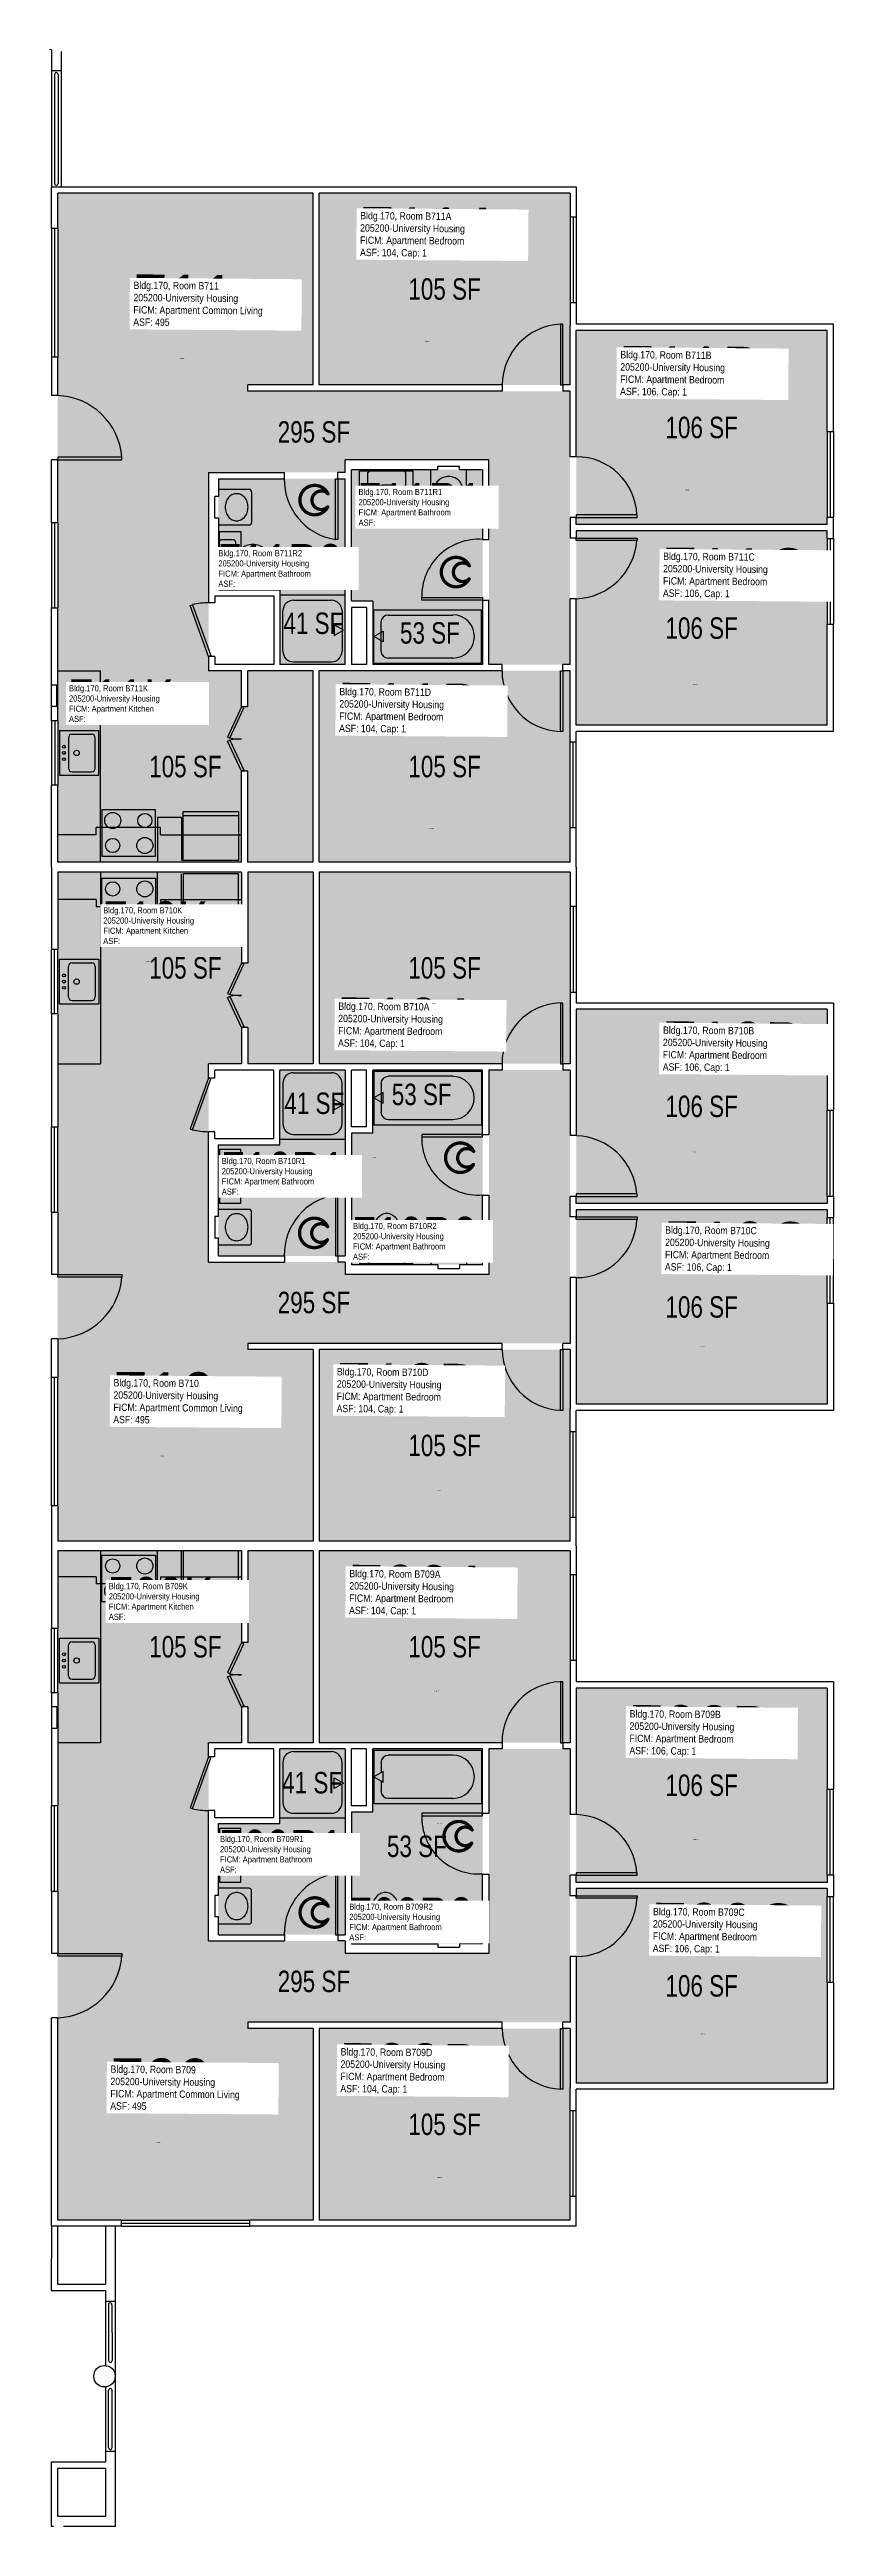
# Model space of a CAD drawing. Header units: inches. Extents: x -90 to 3162, y -84 to 1655.
# Drawn here: x 2723 to 3162, y 256 to 1643 of the extents above; entities that cross this region are included whole.
import ezdxf
from ezdxf.enums import TextEntityAlignment as Align

# ---------------------------------------------------------------- set-up
doc = ezdxf.new("R2010")
doc.units = ezdxf.units.IN
doc.header["$LTSCALE"] = 10
doc.header["$MEASUREMENT"] = 0
doc.layers.get('0').update_dxf_attribs({"linetype": 'CONTINUOUS'})
for name, color, linetype in [('A-COLS', 5, 'CONTINUOUS'), ('A-DOOR', 2, 'CONTINUOUS'), ('A-FLOR', 3, 'CONTINUOUS'), ('A-GLAZ', 1, 'CONTINUOUS'), ('A-IDEN-ICON', 4, 'CONTINUOUS'), ('A-IDEN-RNUM', 7, 'CONTINUOUS'), ('A-IDEN-SNUM', 4, 'CONTINUOUS'), ('A-IDEN-VNUM', 4, 'CONTINUOUS'), ('A-WALL', 5, 'CONTINUOUS'), ('AREA-TEXT', 3, 'CONTINUOUS'), ('Rooms-Category-Color', 7, 'CONTINUOUS'), ('Rooms-College-Color', 7, 'CONTINUOUS'), ('Rooms-Department-Color', 7, 'CONTINUOUS'), ('Rooms-Division-Color', 7, 'CONTINUOUS'), ('Rooms-Information', 7, 'CONTINUOUS')]:
    doc.layers.add(name, color=color, linetype=linetype)
doc.styles.add('CP_AREA', font='arial.ttf', dxfattribs={"height": 15})
doc.styles.add('CP_ROOMSNUMBER', font='arial.ttf', dxfattribs={"height": 1})
doc.styles.add('CP_ROOMVNUMBER', font='arial.ttf', dxfattribs={"width": 0.85, "height": 0.075})

msp = doc.modelspace()

# ---------------------------------------------------------------- texts
at = {"layer": 'A-IDEN-RNUM', "style": 'CP_ROOMSNUMBER'}
for s, rotation, p in [('0711-00', 359.584, (2795.7, 1469.4)), ('0711-A0', 359.5512, (2933.3, 1479)), ('0711-B0', 359.584, (3078.4, 1395.9)), ('0711-R2', 358.9, (2830, 1380.1)), ('0711-R1', 358.9, (2923.1, 1381.7)), ('0711-C0', 359.5512, (3082.9, 1287)), ('0711-K0', 358.9, (2780.7, 1241.9)), ('0711-D0', 359.584, (2935.2, 1206.5)), ('0710-K0', 358.9, (2776.9, 1131.9)), ('0710-A0', 359.5512, (2937.4, 1108.4)), ('0710-R1', 358.9, (2838.5, 1021.1)), ('0710-R2', 358.9, (2903, 1022.2)), ('0710-B0', 359.584, (3082.5, 1025.3)), ('0710-C0', 359.5512, (3087, 916.4)), ('0710-00', 359.584, (2784.5, 855.1)), ('0710-D0', 359.584, (2939.3, 835.9)), ('0709-K0', 358.9, (2791.1, 747.4)), ('0709-A0', 359.5512, (2938.4, 723.6)), ('0709-R2', 358.9, (2940, 649.3)), ('0709-B0', 359.584, (3083.5, 640.5)), ('0709-R1', 358.9, (2840.4, 629.2)), ('0709-C0', 359.5512, (3088, 531.6)), ('0709-00', 359.584, (2782.8, 470.9)), ('0709-D0', 359.584, (2940.3, 451.1))]:
    msp.add_text(s, height=0.36, rotation=rotation, dxfattribs=at).set_placement(p)
at = {"layer": 'A-IDEN-SNUM', "style": 'CP_ROOMSNUMBER'}
for s, rotation, p in [('1700B71100', 359.584, (2795.7, 1469.4)), ('1700B711A0', 359.5512, (2933.3, 1479)), ('1700B711B0', 359.584, (3078.4, 1395.9)), ('1700B711R2', 358.9, (2830, 1380.1)), ('1700B711R1', 358.9, (2923.1, 1381.7)), ('1700B711C0', 359.5512, (3082.9, 1287)), ('1700B711K0', 358.9, (2780.7, 1241.9)), ('1700B711D0', 359.584, (2935.2, 1206.5)), ('1700B710K0', 358.9, (2776.9, 1131.9)), ('1700B710A0', 359.5512, (2937.4, 1108.4)), ('1700B710R1', 358.9, (2838.5, 1021.1)), ('1700B710R2', 358.9, (2903, 1022.2)), ('1700B710B0', 359.584, (3082.5, 1025.3)), ('1700B710C0', 359.5512, (3087, 916.4)), ('1700B71000', 359.584, (2784.5, 855.1)), ('1700B710D0', 359.584, (2939.3, 835.9)), ('1700B709K0', 358.9, (2791.1, 747.4)), ('1700B709A0', 359.5512, (2938.4, 723.6)), ('1700B709R2', 358.9, (2940, 649.3)), ('1700B709B0', 359.584, (3083.5, 640.5)), ('1700B709R1', 358.9, (2840.4, 629.2)), ('1700B709C0', 359.5512, (3088, 531.6)), ('1700B70900', 359.584, (2782.8, 470.9)), ('1700B709D0', 359.584, (2940.3, 451.1))]:
    msp.add_text(s, height=0.36, rotation=rotation, dxfattribs=at).set_placement(p)
at = {"layer": 'A-IDEN-VNUM', "style": 'CP_ROOMVNUMBER', "width": 0.85}
for s, rotation, p in [('711A', 359.5553, (2896.9, 1525.7)), ('711', 359.5512, (2769.9, 1487.9)), ('711B', 359.5512, (3042.6, 1447.9)), ('711C', 359.5512, (3066.6, 1335)), ('711D', 359.5512, (2885.2, 1259.3)), ('710A', 359.5553, (2884.6, 1083.2)), ('710B', 359.5512, (3066.5, 1069.8)), ('710C', 359.5512, (3067.7, 957.9)), ('710', 359.5512, (2758.7, 873.6)), ('710D', 359.5512, (2883.8, 878.6)), ('709A', 359.5553, (2890.8, 765.6)), ('709B', 359.5512, (3047.8, 687.1)), ('709C', 359.5512, (3060.9, 576.4)), ('709D', 359.5512, (2885.9, 497.9)), ('709', 359.5512, (2757, 489.4))]:
    msp.add_text(s, height=28.8, rotation=rotation, dxfattribs=at).set_placement(p)
at = {"layer": 'A-IDEN-VNUM', "style": 'CP_ROOMVNUMBER'}
for s, width, p in [('711R1', 0.7, (2896.1, 1376)), ('711R2', 0.7, (2817.6, 1341.7)), ('711K', 0.75, (2733.9, 1266.1, 0)), ('710K', 0.75, (2753.1, 1141.8, 0)), ('710R1', 0.7, (2819.5, 1001.5)), ('710R2', 0.7, (2893, 965.1)), ('709K', 0.75, (2756.2, 763.5, 0)), ('709R1', 0.7, (2818.5, 622)), ('709R2', 0.7, (2890.9, 584.1))]:
    msp.add_text(s, height=24, dxfattribs=dict(at, width=width)).set_placement(p)
at = {"layer": 'AREA-TEXT', "style": 'CP_AREA', "width": 0.75}
for s, p in [('105 SF', (2944.3, 1508.5)), ('295 SF', (2871.1, 1428.5)), ('106 SF', (3088.3, 1431)), ('41 SF', (2870.8, 1321.4)), ('53 SF', (2936.1, 1316)), ('106 SF', (3088.3, 1318.7)), ('105 SF', (2799.1, 1241.2)), ('105 SF', (2944.3, 1241.2)), ('105 SF', (2799.1, 1128.5)), ('105 SF', (2944.3, 1128.5)), ('41 SF', (2871.3, 1052.7)), ('53 SF', (2931.5, 1057.7)), ('106 SF', (3088.3, 1051)), ('295 SF', (2871.1, 941.2)), ('106 SF', (3088.3, 938.7)), ('105 SF', (2944.3, 861.2)), ('105 SF', (2799.1, 748.5)), ('105 SF', (2944.3, 748.5)), ('41 SF', (2870.1, 672.4)), ('106 SF', (3088.3, 671)), ('53 SF', (2928.8, 636.8)), ('295 SF', (2871.1, 561.2)), ('106 SF', (3088.3, 558.7)), ('105 SF', (2944.3, 481.2))]:
    msp.add_text(s, height=12, dxfattribs=at).set_placement(p, align=Align.MIDDLE_CENTER)

# ---------------------------------------------------------------- blocks, each defined once
blk = doc.blocks.new('CPBATH')
at = {"color": 0, "linetype": 'ByBlock', "const_width": 0.0127}
for points in [[(0.0571, 0.0168, 0.861492), (-0.0551, 0, 1)], [(-0.0551, 0, 0.726902), (0.0487, -0.0337, 1)], [(0.0571, 0.0168, 0.729002), (-0.0084, -0.0042, 1)], [(-0.0084, -0.0042, 0.609468), (0.0487, -0.0337, 1)]]:
    blk.add_lwpolyline(points, format="xyb", dxfattribs=at)
at = {"color": 0, "linetype": 'ByBlock', "const_width": 0.00637}
for points in [[(0.0544, 0.0152, 1), (0.0599, 0.0184, 1)], [(0.0459, -0.0353, 1), (0.0515, -0.0321, 1)]]:
    blk.add_lwpolyline(points, format="xyb", close=True, dxfattribs=at)

# ---------------------------------------------------------------- hatches: boundary and pattern name
at = {"layer": 'Rooms-Category-Color', "true_color": 0x728ef3}
for points in [[(3014.6, 1298.3), (3014.6, 1451.3), (2834.1, 1451.3), (2834.1, 1454.8), (2870.6, 1454.8), (2870.6, 1562.1), (2727.6, 1562.1), (2727.6, 1294.8), (2812.1, 1294.8), (2812.1, 1405.8), (2888.6, 1405.8), (2888.6, 1412.8), (2969.1, 1412.8), (2969.1, 1298.3)], [(2874.1, 1562.1), (2874.1, 1454.8), (3014.6, 1454.8), (3014.6, 1562.1)], [(3018.1, 1485.3), (3018.1, 1376.6), (3158.6, 1376.6), (3158.6, 1485.3)], [(2888.6, 1402.3), (2888.6, 1298.3), (2852.1, 1298.3), (2852.1, 1340.2), (2817.6, 1340.2), (2817.6, 1402.3)], [(2965.6, 1298.3), (2965.6, 1407.3), (2892.1, 1407.3), (2892.1, 1333.7), (2904.1, 1333.7), (2904.1, 1298.3)], [(3018.1, 1373.1), (3018.1, 1264.3), (3158.6, 1264.3), (3158.6, 1373.1)], [(2830.6, 1294.8), (2727.6, 1294.8), (2727.6, 1187.6), (2830.6, 1187.6), (2830.6, 1238.6), (2834.1, 1238.6), (2834.1, 1187.6), (2870.6, 1187.6), (2870.6, 1294.8), (2834.1, 1294.8), (2834.1, 1274.6), (2830.6, 1274.6)], [(2874.1, 1294.8), (2874.1, 1187.6), (3014.6, 1187.6), (3014.6, 1294.8)], [(2830.6, 1074.8), (2727.6, 1074.8), (2727.6, 1182.1), (2830.6, 1182.1), (2830.6, 1131.1), (2834.1, 1131.1), (2834.1, 1182.1), (2870.6, 1182.1), (2870.6, 1074.8), (2834.1, 1074.8), (2834.1, 1095.1), (2830.6, 1095.1)], [(2874.1, 1074.8), (2874.1, 1182.1), (3014.6, 1182.1), (3014.6, 1074.8)], [(3018.1, 996.6), (3018.1, 1105.3), (3158.6, 1105.3), (3158.6, 996.6)], [(3014.6, 1071.3), (3014.6, 918.3), (2834.1, 918.3), (2834.1, 914.8), (2870.6, 914.8), (2870.6, 807.6), (2727.6, 807.6), (2727.6, 1074.8), (2812.1, 1074.8), (2812.1, 963.8), (2888.6, 963.8), (2888.6, 956.8), (2969.1, 956.8), (2969.1, 1071.3)], [(2888.6, 967.3), (2888.6, 1071.3), (2852.1, 1071.3), (2852.1, 1029.5), (2817.6, 1029.5), (2817.6, 967.3)], [(2965.6, 1071.3), (2965.6, 962.3), (2892.1, 962.3), (2892.1, 1036), (2904.1, 1036), (2904.1, 1071.3)], [(3018.1, 884.3), (3018.1, 993.1), (3158.6, 993.1), (3158.6, 884.3)], [(2874.1, 807.6), (2874.1, 914.8), (3014.6, 914.8), (3014.6, 807.6)], [(2830.6, 694.8), (2727.6, 694.8), (2727.6, 802.1), (2830.6, 802.1), (2830.6, 750.8), (2834.1, 750.8), (2834.1, 802.1), (2870.6, 802.1), (2870.6, 694.8), (2834.1, 694.8), (2834.1, 714.8), (2830.6, 714.8)], [(2874.1, 694.8), (2874.1, 802.1), (3014.6, 802.1), (3014.6, 694.8)], [(3018.1, 616.6), (3018.1, 725.3), (3158.6, 725.3), (3158.6, 616.6)], [(3014.6, 691.3), (3014.6, 538.3), (2834.1, 538.3), (2834.1, 534.8), (2870.6, 534.8), (2870.6, 427.6), (2727.6, 427.6), (2727.6, 694.8), (2812.1, 694.8), (2812.1, 583.8), (2888.6, 583.8), (2888.6, 576.8), (2969.1, 576.8), (2969.1, 691.3)], [(2817.7, 649.5), (2852.2, 649.5), (2852.2, 691.3), (2888.6, 691.3), (2888.6, 587.3), (2817.6, 587.3)], [(2965.6, 691.3), (2965.6, 582.3), (2892.1, 582.3), (2892.2, 656), (2904.2, 656), (2904.2, 691.3)], [(3018.1, 504.3), (3018.1, 613.1), (3158.6, 613.1), (3158.6, 504.3)], [(2874.1, 427.6), (2874.1, 534.8), (3014.6, 534.8), (3014.6, 427.6)]]:
    msp.add_hatch(color=171, dxfattribs=at).paths.add_polyline_path(points)
at = {"layer": 'Rooms-College-Color', "true_color": 0xadadad}
for points in [[(3014.6, 1298.3), (3014.6, 1451.3), (2834.1, 1451.3), (2834.1, 1454.8), (2870.6, 1454.8), (2870.6, 1562.1), (2727.6, 1562.1), (2727.6, 1294.8), (2812.1, 1294.8), (2812.1, 1405.8), (2888.6, 1405.8), (2888.6, 1412.8), (2969.1, 1412.8), (2969.1, 1298.3)], [(2874.1, 1562.1), (2874.1, 1454.8), (3014.6, 1454.8), (3014.6, 1562.1)], [(3018.1, 1485.3), (3018.1, 1376.6), (3158.6, 1376.6), (3158.6, 1485.3)], [(2888.6, 1402.3), (2888.6, 1298.3), (2852.1, 1298.3), (2852.1, 1340.2), (2817.6, 1340.2), (2817.6, 1402.3)], [(2965.6, 1298.3), (2965.6, 1407.3), (2892.1, 1407.3), (2892.1, 1333.7), (2904.1, 1333.7), (2904.1, 1298.3)], [(3018.1, 1373.1), (3018.1, 1264.3), (3158.6, 1264.3), (3158.6, 1373.1)], [(2830.6, 1294.8), (2727.6, 1294.8), (2727.6, 1187.6), (2830.6, 1187.6), (2830.6, 1238.6), (2834.1, 1238.6), (2834.1, 1187.6), (2870.6, 1187.6), (2870.6, 1294.8), (2834.1, 1294.8), (2834.1, 1274.6), (2830.6, 1274.6)], [(2874.1, 1294.8), (2874.1, 1187.6), (3014.6, 1187.6), (3014.6, 1294.8)], [(2830.6, 1074.8), (2727.6, 1074.8), (2727.6, 1182.1), (2830.6, 1182.1), (2830.6, 1131.1), (2834.1, 1131.1), (2834.1, 1182.1), (2870.6, 1182.1), (2870.6, 1074.8), (2834.1, 1074.8), (2834.1, 1095.1), (2830.6, 1095.1)], [(2874.1, 1074.8), (2874.1, 1182.1), (3014.6, 1182.1), (3014.6, 1074.8)], [(3018.1, 996.6), (3018.1, 1105.3), (3158.6, 1105.3), (3158.6, 996.6)], [(3014.6, 1071.3), (3014.6, 918.3), (2834.1, 918.3), (2834.1, 914.8), (2870.6, 914.8), (2870.6, 807.6), (2727.6, 807.6), (2727.6, 1074.8), (2812.1, 1074.8), (2812.1, 963.8), (2888.6, 963.8), (2888.6, 956.8), (2969.1, 956.8), (2969.1, 1071.3)], [(2888.6, 967.3), (2888.6, 1071.3), (2852.1, 1071.3), (2852.1, 1029.5), (2817.6, 1029.5), (2817.6, 967.3)], [(2965.6, 1071.3), (2965.6, 962.3), (2892.1, 962.3), (2892.1, 1036), (2904.1, 1036), (2904.1, 1071.3)], [(3018.1, 884.3), (3018.1, 993.1), (3158.6, 993.1), (3158.6, 884.3)], [(2874.1, 807.6), (2874.1, 914.8), (3014.6, 914.8), (3014.6, 807.6)], [(2830.6, 694.8), (2727.6, 694.8), (2727.6, 802.1), (2830.6, 802.1), (2830.6, 750.8), (2834.1, 750.8), (2834.1, 802.1), (2870.6, 802.1), (2870.6, 694.8), (2834.1, 694.8), (2834.1, 714.8), (2830.6, 714.8)], [(2874.1, 694.8), (2874.1, 802.1), (3014.6, 802.1), (3014.6, 694.8)], [(3018.1, 616.6), (3018.1, 725.3), (3158.6, 725.3), (3158.6, 616.6)], [(3014.6, 691.3), (3014.6, 538.3), (2834.1, 538.3), (2834.1, 534.8), (2870.6, 534.8), (2870.6, 427.6), (2727.6, 427.6), (2727.6, 694.8), (2812.1, 694.8), (2812.1, 583.8), (2888.6, 583.8), (2888.6, 576.8), (2969.1, 576.8), (2969.1, 691.3)], [(2817.7, 649.5), (2852.2, 649.5), (2852.2, 691.3), (2888.6, 691.3), (2888.6, 587.3), (2817.6, 587.3)], [(2965.6, 691.3), (2965.6, 582.3), (2892.1, 582.3), (2892.2, 656), (2904.2, 656), (2904.2, 691.3)], [(3018.1, 504.3), (3018.1, 613.1), (3158.6, 613.1), (3158.6, 504.3)], [(2874.1, 427.6), (2874.1, 534.8), (3014.6, 534.8), (3014.6, 427.6)]]:
    msp.add_hatch(color=253, dxfattribs=at).paths.add_polyline_path(points)
at = {"layer": 'Rooms-Department-Color', "true_color": 0x604aed}
for points in [[(3014.6, 1298.3), (3014.6, 1451.3), (2834.1, 1451.3), (2834.1, 1454.8), (2870.6, 1454.8), (2870.6, 1562.1), (2727.6, 1562.1), (2727.6, 1294.8), (2812.1, 1294.8), (2812.1, 1405.8), (2888.6, 1405.8), (2888.6, 1412.8), (2969.1, 1412.8), (2969.1, 1298.3)], [(2874.1, 1562.1), (2874.1, 1454.8), (3014.6, 1454.8), (3014.6, 1562.1)], [(3018.1, 1485.3), (3018.1, 1376.6), (3158.6, 1376.6), (3158.6, 1485.3)], [(2888.6, 1402.3), (2888.6, 1298.3), (2852.1, 1298.3), (2852.1, 1340.2), (2817.6, 1340.2), (2817.6, 1402.3)], [(2965.6, 1298.3), (2965.6, 1407.3), (2892.1, 1407.3), (2892.1, 1333.7), (2904.1, 1333.7), (2904.1, 1298.3)], [(3018.1, 1373.1), (3018.1, 1264.3), (3158.6, 1264.3), (3158.6, 1373.1)], [(2830.6, 1294.8), (2727.6, 1294.8), (2727.6, 1187.6), (2830.6, 1187.6), (2830.6, 1238.6), (2834.1, 1238.6), (2834.1, 1187.6), (2870.6, 1187.6), (2870.6, 1294.8), (2834.1, 1294.8), (2834.1, 1274.6), (2830.6, 1274.6)], [(2874.1, 1294.8), (2874.1, 1187.6), (3014.6, 1187.6), (3014.6, 1294.8)], [(2830.6, 1074.8), (2727.6, 1074.8), (2727.6, 1182.1), (2830.6, 1182.1), (2830.6, 1131.1), (2834.1, 1131.1), (2834.1, 1182.1), (2870.6, 1182.1), (2870.6, 1074.8), (2834.1, 1074.8), (2834.1, 1095.1), (2830.6, 1095.1)], [(2874.1, 1074.8), (2874.1, 1182.1), (3014.6, 1182.1), (3014.6, 1074.8)], [(3018.1, 996.6), (3018.1, 1105.3), (3158.6, 1105.3), (3158.6, 996.6)], [(3014.6, 1071.3), (3014.6, 918.3), (2834.1, 918.3), (2834.1, 914.8), (2870.6, 914.8), (2870.6, 807.6), (2727.6, 807.6), (2727.6, 1074.8), (2812.1, 1074.8), (2812.1, 963.8), (2888.6, 963.8), (2888.6, 956.8), (2969.1, 956.8), (2969.1, 1071.3)], [(2888.6, 967.3), (2888.6, 1071.3), (2852.1, 1071.3), (2852.1, 1029.5), (2817.6, 1029.5), (2817.6, 967.3)], [(2965.6, 1071.3), (2965.6, 962.3), (2892.1, 962.3), (2892.1, 1036), (2904.1, 1036), (2904.1, 1071.3)], [(3018.1, 884.3), (3018.1, 993.1), (3158.6, 993.1), (3158.6, 884.3)], [(2874.1, 807.6), (2874.1, 914.8), (3014.6, 914.8), (3014.6, 807.6)], [(2830.6, 694.8), (2727.6, 694.8), (2727.6, 802.1), (2830.6, 802.1), (2830.6, 750.8), (2834.1, 750.8), (2834.1, 802.1), (2870.6, 802.1), (2870.6, 694.8), (2834.1, 694.8), (2834.1, 714.8), (2830.6, 714.8)], [(2874.1, 694.8), (2874.1, 802.1), (3014.6, 802.1), (3014.6, 694.8)], [(3018.1, 616.6), (3018.1, 725.3), (3158.6, 725.3), (3158.6, 616.6)], [(3014.6, 691.3), (3014.6, 538.3), (2834.1, 538.3), (2834.1, 534.8), (2870.6, 534.8), (2870.6, 427.6), (2727.6, 427.6), (2727.6, 694.8), (2812.1, 694.8), (2812.1, 583.8), (2888.6, 583.8), (2888.6, 576.8), (2969.1, 576.8), (2969.1, 691.3)], [(2817.7, 649.5), (2852.2, 649.5), (2852.2, 691.3), (2888.6, 691.3), (2888.6, 587.3), (2817.6, 587.3)], [(2965.6, 691.3), (2965.6, 582.3), (2892.1, 582.3), (2892.2, 656), (2904.2, 656), (2904.2, 691.3)], [(3018.1, 504.3), (3018.1, 613.1), (3158.6, 613.1), (3158.6, 504.3)], [(2874.1, 427.6), (2874.1, 534.8), (3014.6, 534.8), (3014.6, 427.6)]]:
    msp.add_hatch(color=173, dxfattribs=at).paths.add_polyline_path(points)
at = {"layer": 'Rooms-Division-Color', "true_color": 0x604aed}
for points in [[(3014.6, 1298.3), (3014.6, 1451.3), (2834.1, 1451.3), (2834.1, 1454.8), (2870.6, 1454.8), (2870.6, 1562.1), (2727.6, 1562.1), (2727.6, 1294.8), (2812.1, 1294.8), (2812.1, 1405.8), (2888.6, 1405.8), (2888.6, 1412.8), (2969.1, 1412.8), (2969.1, 1298.3)], [(2874.1, 1562.1), (2874.1, 1454.8), (3014.6, 1454.8), (3014.6, 1562.1)], [(3018.1, 1485.3), (3018.1, 1376.6), (3158.6, 1376.6), (3158.6, 1485.3)], [(2888.6, 1402.3), (2888.6, 1298.3), (2852.1, 1298.3), (2852.1, 1340.2), (2817.6, 1340.2), (2817.6, 1402.3)], [(2965.6, 1298.3), (2965.6, 1407.3), (2892.1, 1407.3), (2892.1, 1333.7), (2904.1, 1333.7), (2904.1, 1298.3)], [(3018.1, 1373.1), (3018.1, 1264.3), (3158.6, 1264.3), (3158.6, 1373.1)], [(2830.6, 1294.8), (2727.6, 1294.8), (2727.6, 1187.6), (2830.6, 1187.6), (2830.6, 1238.6), (2834.1, 1238.6), (2834.1, 1187.6), (2870.6, 1187.6), (2870.6, 1294.8), (2834.1, 1294.8), (2834.1, 1274.6), (2830.6, 1274.6)], [(2874.1, 1294.8), (2874.1, 1187.6), (3014.6, 1187.6), (3014.6, 1294.8)], [(2830.6, 1074.8), (2727.6, 1074.8), (2727.6, 1182.1), (2830.6, 1182.1), (2830.6, 1131.1), (2834.1, 1131.1), (2834.1, 1182.1), (2870.6, 1182.1), (2870.6, 1074.8), (2834.1, 1074.8), (2834.1, 1095.1), (2830.6, 1095.1)], [(2874.1, 1074.8), (2874.1, 1182.1), (3014.6, 1182.1), (3014.6, 1074.8)], [(3018.1, 996.6), (3018.1, 1105.3), (3158.6, 1105.3), (3158.6, 996.6)], [(3014.6, 1071.3), (3014.6, 918.3), (2834.1, 918.3), (2834.1, 914.8), (2870.6, 914.8), (2870.6, 807.6), (2727.6, 807.6), (2727.6, 1074.8), (2812.1, 1074.8), (2812.1, 963.8), (2888.6, 963.8), (2888.6, 956.8), (2969.1, 956.8), (2969.1, 1071.3)], [(2888.6, 967.3), (2888.6, 1071.3), (2852.1, 1071.3), (2852.1, 1029.5), (2817.6, 1029.5), (2817.6, 967.3)], [(2965.6, 1071.3), (2965.6, 962.3), (2892.1, 962.3), (2892.1, 1036), (2904.1, 1036), (2904.1, 1071.3)], [(3018.1, 884.3), (3018.1, 993.1), (3158.6, 993.1), (3158.6, 884.3)], [(2874.1, 807.6), (2874.1, 914.8), (3014.6, 914.8), (3014.6, 807.6)], [(2830.6, 694.8), (2727.6, 694.8), (2727.6, 802.1), (2830.6, 802.1), (2830.6, 750.8), (2834.1, 750.8), (2834.1, 802.1), (2870.6, 802.1), (2870.6, 694.8), (2834.1, 694.8), (2834.1, 714.8), (2830.6, 714.8)], [(2874.1, 694.8), (2874.1, 802.1), (3014.6, 802.1), (3014.6, 694.8)], [(3018.1, 616.6), (3018.1, 725.3), (3158.6, 725.3), (3158.6, 616.6)], [(3014.6, 691.3), (3014.6, 538.3), (2834.1, 538.3), (2834.1, 534.8), (2870.6, 534.8), (2870.6, 427.6), (2727.6, 427.6), (2727.6, 694.8), (2812.1, 694.8), (2812.1, 583.8), (2888.6, 583.8), (2888.6, 576.8), (2969.1, 576.8), (2969.1, 691.3)], [(2817.7, 649.5), (2852.2, 649.5), (2852.2, 691.3), (2888.6, 691.3), (2888.6, 587.3), (2817.6, 587.3)], [(2965.6, 691.3), (2965.6, 582.3), (2892.1, 582.3), (2892.2, 656), (2904.2, 656), (2904.2, 691.3)], [(3018.1, 504.3), (3018.1, 613.1), (3158.6, 613.1), (3158.6, 504.3)], [(2874.1, 427.6), (2874.1, 534.8), (3014.6, 534.8), (3014.6, 427.6)]]:
    msp.add_hatch(color=173, dxfattribs=at).paths.add_polyline_path(points)

# ---------------------------------------------------------------- linework, layer by layer
for p, q in [((2896.6, 1394.7), (2896.6, 1406.7)), ((2896.6, 1406.7), (2926.6, 1406.7)), ((2901.4, 1405.7), (2902.4, 1406.7)), ((2901.4, 1398.9), (2901.4, 1405.7)), ((2902.4, 1406.7), (2921.4, 1406.7)), ((2921.4, 1406.7), (2922.4, 1405.7)), ((2922.4, 1405.7), (2922.4, 1398.7)), ((2926.6, 1406.7), (2926.6, 1394.7)), ((2936.6, 1390.2), (2936.6, 1407.3)), ((2956.6, 1390.2), (2956.6, 1407.3)), ((2834.7, 1396.3), (2817.6, 1396.3)), ((2836.2, 1394.8), (2836.2, 1377.8)), ((2926.6, 1394.7), (2896.6, 1394.7)), ((2902.4, 1397.7), (2901.6, 1398.6)), ((2905.9, 1397.7), (2902.4, 1397.7)), ((2909.4, 1398.7), (2905.9, 1397.7)), ((2914.4, 1398.7), (2909.5, 1398.7)), ((2917.9, 1397.7), (2914.5, 1398.7)), ((2921.3, 1397.7), (2917.9, 1397.7)), ((2922.4, 1398.7), (2921.6, 1397.8)), ((2955.1, 1388.7), (2938.1, 1388.7)), ((2834.7, 1376.3), (2817.6, 1376.3)), ((2818.2, 1342.8), (2818.2, 1372.8)), ((2818.2, 1372.8), (2830.2, 1372.8)), ((2830.2, 1372.8), (2830.2, 1342.8)), ((2818.2, 1367.3), (2819.2, 1368.3)), ((2818.2, 1348.3), (2818.2, 1367.3)), ((2819.2, 1368.3), (2826.2, 1368.3)), ((2826.2, 1368.3), (2827, 1367.5)), ((2827.2, 1363.8), (2826.2, 1360.3)), ((2826.2, 1360.3), (2826.2, 1355.4)), ((2827.2, 1367.2), (2827.2, 1363.8)), ((2819.2, 1347.3), (2818.2, 1348.3)), ((2826.2, 1347.3), (2819.2, 1347.3)), ((2826.2, 1355.3), (2827.2, 1351.8)), ((2827.2, 1348.3), (2826.2, 1347.3)), ((2827.2, 1351.8), (2827.2, 1348.3)), ((2830.2, 1342.8), (2818.2, 1342.8)), ((2888.6, 1337.2), (2852.1, 1337.2)), ((2859.7, 1334.3), (2880.9, 1334.3)), ((2853.7, 1305.8), (2853.7, 1328.3)), ((2882.5, 1320.6), (2882.5, 1314.6)), ((2887.7, 1317.6), (2882.5, 1320.6)), ((2882.5, 1314.6), (2887.7, 1317.6)), ((2886.9, 1328.3), (2886.9, 1305.8)), ((2904.7, 1329), (2964.9, 1329)), ((2904.7, 1299), (2904.7, 1329)), ((2908.7, 1305.9), (2908.7, 1322)), ((2912.7, 1326), (2948.9, 1326)), ((2964.9, 1299), (2964.9, 1329)), ((2904.7, 1314), (2909.9, 1317)), ((2909.9, 1311), (2904.7, 1314)), ((2909.9, 1317), (2909.9, 1311)), ((2727.6, 1294.8), (2751.6, 1294.8)), ((2751.6, 1187.6), (2751.6, 1294.8)), ((2859.7, 1299.8), (2880.9, 1299.8)), ((2904.7, 1299), (2964.9, 1299)), ((2948.9, 1301.9), (2912.7, 1301.9)), ((2728.6, 1261.3), (2750.6, 1261.3)), ((2728.6, 1261.3), (2728.6, 1236.3)), ((2733.6, 1257.3), (2733.6, 1240.3)), ((2735.6, 1259.3), (2746.6, 1259.3)), ((2748.6, 1240.3), (2748.6, 1257.3)), ((2750.6, 1236.3), (2750.6, 1261.3)), ((2728.6, 1236.3), (2750.6, 1236.3)), ((2735.6, 1238.3), (2746.6, 1238.3)), ((2785.2, 1207), (2749.2, 1207)), ((2749.2, 1203), (2749.2, 1207)), ((2752.4, 1217), (2752.4, 1191)), ((2782.4, 1217), (2752.4, 1217)), ((2782.4, 1191), (2782.4, 1217)), ((2783.4, 1212.6), (2783.4, 1187.6)), ((2796.9, 1212.6), (2783.4, 1212.6)), ((2785.2, 1203), (2785.2, 1207)), ((2796.9, 1212.6), (2796.9, 1188.6)), ((2797.9, 1216.1), (2828.9, 1216.1)), ((2797.9, 1188.6), (2797.9, 1216.1)), ((2797.9, 1213.8), (2828.9, 1213.8)), ((2828.9, 1216.1), (2828.9, 1188.6)), ((2749.2, 1203), (2727.6, 1203)), ((2785.2, 1203), (2830.6, 1203)), ((2751.6, 1182.1), (2751.6, 1074.8)), ((2752.4, 1191), (2782.4, 1191)), ((2752.4, 1178.7), (2782.4, 1178.7)), ((2752.4, 1152.7), (2752.4, 1178.7)), ((2782.4, 1178.7), (2782.4, 1152.7)), ((2783.4, 1157.1), (2783.4, 1182.1)), ((2796.9, 1157.1), (2796.9, 1181.1)), ((2828.9, 1188.6), (2797.9, 1188.6)), ((2828.9, 1181.1), (2797.9, 1181.1)), ((2797.9, 1181.1), (2797.9, 1153.6)), ((2828.9, 1153.6), (2828.9, 1181.1)), ((2749.2, 1166.7), (2727.6, 1166.7)), ((2749.2, 1166.7), (2749.2, 1162.7)), ((2785.2, 1166.7), (2830.6, 1166.7)), ((2785.2, 1166.7), (2785.2, 1162.7)), ((2785.2, 1162.7), (2749.2, 1162.7)), ((2782.4, 1152.7), (2752.4, 1152.7)), ((2796.9, 1157.1), (2783.4, 1157.1)), ((2797.9, 1155.8), (2828.9, 1155.8)), ((2797.9, 1153.6), (2828.9, 1153.6)), ((2728.6, 1133.3), (2750.6, 1133.3)), ((2728.6, 1108.3), (2728.6, 1133.3)), ((2733.6, 1112.3), (2733.6, 1129.3)), ((2735.6, 1131.3), (2746.6, 1131.3)), ((2748.6, 1129.3), (2748.6, 1112.3)), ((2750.6, 1133.3), (2750.6, 1108.3)), ((2735.6, 1110.3), (2746.6, 1110.3)), ((2728.6, 1108.3), (2750.6, 1108.3)), ((2727.6, 1074.8), (2751.6, 1074.8)), ((2859.7, 1069.8), (2880.9, 1069.8)), ((2904.7, 1070.7), (2964.9, 1070.7)), ((2904.7, 1070.7), (2904.7, 1040.7)), ((2948.9, 1067.8), (2912.7, 1067.8)), ((2964.9, 1070.7), (2964.9, 1040.7)), ((2853.7, 1063.8), (2853.7, 1041.3)), ((2882.5, 1049.1), (2882.5, 1055.1)), ((2882.5, 1055.1), (2887.7, 1052.1)), ((2886.9, 1041.3), (2886.9, 1063.8)), ((2909.9, 1058.7), (2904.7, 1055.7)), ((2904.7, 1055.7), (2909.9, 1052.7)), ((2908.7, 1063.7), (2908.7, 1047.7)), ((2909.9, 1052.7), (2909.9, 1058.7)), ((2887.7, 1052.1), (2882.5, 1049.1)), ((2904.7, 1040.7), (2964.9, 1040.7)), ((2912.7, 1043.7), (2948.9, 1043.7)), ((2830.2, 1026.8), (2818.2, 1026.8)), ((2818.2, 1026.8), (2818.2, 996.8)), ((2830.2, 996.8), (2830.2, 1026.8)), ((2888.6, 1032.5), (2852.1, 1032.5)), ((2859.7, 1035.3), (2880.9, 1035.3)), ((2819.2, 1022.3), (2818.2, 1021.3)), ((2818.2, 1021.3), (2818.2, 1002.3)), ((2826.2, 1022.3), (2819.2, 1022.3)), ((2827.2, 1021.3), (2826.2, 1022.3)), ((2826.2, 1014.4), (2827.2, 1017.8)), ((2826.2, 1009.3), (2826.2, 1014.3)), ((2827.2, 1017.8), (2827.2, 1021.3)), ((2818.2, 1002.3), (2819.2, 1001.3)), ((2819.2, 1001.3), (2826.2, 1001.3)), ((2827.2, 1005.8), (2826.2, 1009.3)), ((2826.2, 1001.3), (2827, 1002.2)), ((2827.2, 1002.5), (2827.2, 1005.8)), ((2834.7, 993.3), (2817.6, 993.3)), ((2818.2, 996.8), (2830.2, 996.8)), ((2836.2, 974.8), (2836.2, 991.8)), ((2834.7, 973.3), (2817.6, 973.3)), ((2896.6, 975), (2896.6, 963)), ((2926.6, 975), (2896.6, 975)), ((2901.4, 970.8), (2901.4, 964)), ((2902.4, 972), (2901.6, 971.1)), ((2905.9, 972), (2902.4, 972)), ((2909.4, 971), (2905.9, 972)), ((2914.4, 971), (2909.5, 971)), ((2917.9, 972), (2914.5, 971)), ((2921.3, 972), (2917.9, 972)), ((2922.4, 971), (2921.6, 971.8)), ((2922.4, 964), (2922.4, 971)), ((2926.6, 963), (2926.6, 975)), ((2936.6, 979.5), (2936.6, 962.3)), ((2955.1, 981), (2938.1, 981)), ((2956.6, 979.5), (2956.6, 962.3)), ((2896.6, 963), (2926.6, 963)), ((2901.4, 964), (2902.4, 963)), ((2902.4, 963), (2921.4, 963)), ((2921.4, 963), (2922.4, 964)), ((2751.6, 802.1), (2751.6, 694.8)), ((2752.4, 799.7), (2782.4, 799.7)), ((2752.4, 773.7), (2752.4, 799.7)), ((2782.4, 799.7), (2782.4, 773.7)), ((2783.4, 778.1), (2783.4, 802.1)), ((2796.9, 778.1), (2796.9, 802.1)), ((2828.9, 802.1), (2797.9, 802.1)), ((2797.9, 802.1), (2797.9, 774.6)), ((2828.9, 774.6), (2828.9, 802.1)), ((2749.2, 787.7), (2727.6, 787.7)), ((2749.2, 787.7), (2749.2, 783.7)), ((2785.2, 783.7), (2749.2, 783.7)), ((2796.9, 778.1), (2783.4, 778.1)), ((2785.2, 787.7), (2830.6, 787.7)), ((2785.2, 787.7), (2785.2, 783.7)), ((2797.9, 776.8), (2828.9, 776.8)), ((2782.4, 773.7), (2752.4, 773.7)), ((2797.9, 774.6), (2828.9, 774.6)), ((2728.6, 753.3), (2750.6, 753.3)), ((2728.6, 728.3), (2728.6, 753.3)), ((2733.6, 732.3), (2733.6, 749.3)), ((2735.6, 751.3), (2746.6, 751.3)), ((2748.6, 749.3), (2748.6, 732.3)), ((2750.6, 753.3), (2750.6, 728.3)), ((2728.6, 728.3), (2750.6, 728.3)), ((2735.6, 730.3), (2746.6, 730.3)), ((2751.6, 694.8), (2727.6, 694.8)), ((2853.7, 683.8), (2853.7, 661.3)), ((2859.7, 689.8), (2880.9, 689.8)), ((2886.9, 672.5), (2886.9, 683.8)), ((2904.7, 690.7), (2964.9, 690.7)), ((2904.7, 690.7), (2904.7, 660.7)), ((2908.7, 683.7), (2908.7, 678)), ((2948.9, 687.8), (2912.7, 687.8)), ((2964.9, 690.7), (2964.9, 660.7)), ((2882.5, 669.1), (2882.5, 675.1)), ((2882.5, 675.1), (2887.7, 672.1)), ((2887.7, 672.1), (2882.5, 669.1)), ((2886.9, 661.3), (2886.9, 671.6)), ((2909.9, 678.7), (2904.7, 675.7)), ((2904.7, 675.7), (2909.9, 672.7)), ((2908.7, 673.4), (2908.7, 667.7)), ((2909.9, 672.7), (2909.9, 678.7)), ((2888.6, 652.5), (2852.1, 652.5)), ((2859.7, 655.3), (2880.9, 655.3)), ((2904.7, 660.7), (2964.9, 660.7)), ((2912.7, 663.7), (2948.9, 663.7)), ((2830.2, 646.8), (2818.2, 646.8)), ((2818.2, 646.8), (2818.2, 616.8)), ((2819.2, 642.3), (2818.2, 641.3)), ((2818.2, 641.3), (2818.2, 622.3)), ((2826.2, 642.3), (2819.2, 642.3)), ((2827.2, 641.3), (2826.2, 642.3)), ((2826.2, 634.4), (2827.2, 637.8)), ((2827.2, 637.8), (2827.2, 641.3)), ((2830.2, 616.8), (2830.2, 646.8)), ((2826.2, 629.3), (2826.2, 634.3)), ((2827.2, 625.8), (2826.2, 629.3)), ((2827.2, 622.5), (2827.2, 625.8)), ((2834.7, 613.3), (2817.6, 613.3)), ((2818.2, 622.3), (2819.2, 621.3)), ((2818.2, 616.8), (2830.2, 616.8)), ((2819.2, 621.3), (2826.2, 621.3)), ((2826.2, 621.3), (2827, 622.2)), ((2836.2, 594.8), (2836.2, 611.8)), ((2936.6, 599.5), (2936.6, 582.3)), ((2955.1, 601), (2938.1, 601)), ((2956.6, 599.5), (2956.6, 582.3)), ((2834.7, 593.3), (2817.6, 593.3)), ((2895.7, 595), (2895.7, 583)), ((2925.7, 595), (2895.7, 595)), ((2895.7, 583), (2925.7, 583)), ((2900.6, 590.8), (2900.6, 584)), ((2900.6, 584), (2901.6, 583)), ((2901.6, 592), (2900.7, 591.1)), ((2905.1, 592), (2901.6, 592)), ((2901.6, 583), (2920.6, 583)), ((2908.5, 591), (2905.1, 592)), ((2913.5, 591), (2908.6, 591)), ((2917.1, 592), (2913.6, 591)), ((2920.4, 592), (2917.1, 592)), ((2920.6, 583), (2921.6, 584)), ((2921.6, 591), (2920.7, 591.8)), ((2921.6, 584), (2921.6, 591)), ((2925.7, 583), (2925.7, 595))]:
    msp.add_line(p, q)
for centre, radius in [((2731.1, 1252.3), 0.791), ((2731.1, 1248.8), 0.791), ((2738.2, 1248.8), 1.5), ((2731.1, 1245.3), 0.791), ((2758.4, 1211), 4.5), ((2776.4, 1211), 4), ((2758.4, 1197), 4), ((2776.4, 1197), 4.5), ((2758.4, 1172.7), 4), ((2776.4, 1172.7), 4.5), ((2758.4, 1158.7), 4.5), ((2776.4, 1158.7), 4), ((2731.1, 1124.3), 0.791), ((2731.1, 1120.8), 0.791), ((2731.1, 1117.3), 0.791), ((2738.2, 1120.8), 1.5), ((2758.4, 793.7), 4), ((2776.4, 793.7), 4.5), ((2758.4, 779.7), 4.5), ((2776.4, 779.7), 4), ((2731.1, 744.3), 0.791), ((2731.1, 740.8), 0.791), ((2731.1, 737.3), 0.791), ((2738.2, 740.8), 1.5)]:
    msp.add_circle(centre, radius)
for centre, radius, start, end in [((2945.4, 1396.6), 6.59, 130.1009, 153.8084), ((2946.1, 1395.8), 7.65, 109.2294, 130.1009), ((2946.6, 1394.5), 9, 90, 109.2294), ((2946.6, 1394.5), 9, 70.7706, 90), ((2947, 1395.8), 7.65, 49.8991, 70.7706), ((2947.7, 1396.6), 6.59, 26.1916, 49.8991), ((2830.4, 1386.3), 9, 160.7706, 180), ((2829.1, 1386.8), 7.65, 139.8991, 160.7706), ((2828.3, 1387.5), 6.59, 116.1916, 139.8991), ((2827.8, 1388.5), 5.42, 90, 116.1916), ((2827.8, 1388.5), 5.42, 63.8084, 90), ((2827.3, 1387.5), 6.59, 40.1009, 63.8084), ((2826.5, 1386.8), 7.65, 19.2294, 40.1009), ((2825.2, 1386.3), 9, 0, 19.2294), ((2834.7, 1394.8), 1.5, 0, 90), ((2901.9, 1398.9), 0.418, 180, 225), ((2915.5, 1387.9), 11.2, 161.1646, 180), ((2912.9, 1387.4), 8.55, 176.2246, 198.8354), ((2913.8, 1388.5), 9.33, 140.5275, 161.1646), ((2912.7, 1389.5), 7.89, 116.7012, 140.5275), ((2911.9, 1390.9), 6.3, 90, 116.7012), ((2909.5, 1398.3), 0.418, 90, 105.9454), ((2911.9, 1390.9), 6.3, 63.2988, 90), ((2914.4, 1398.3), 0.418, 74.0546, 90), ((2911.2, 1389.5), 7.89, 39.4725, 63.2988), ((2910.1, 1388.5), 9.33, 18.8354, 39.4725), ((2908.4, 1387.9), 11.2, 0, 18.8354), ((2908.4, 1387.9), 11.2, 341.1646, 0), ((2921.3, 1398.1), 0.418, 270, 315), ((2938.1, 1390.2), 1.5, 180, 270), ((2944.4, 1397.1), 5.42, 153.8084, 180), ((2944.4, 1397.1), 5.42, 180, 206.1916), ((2945.4, 1397.6), 6.59, 206.1916, 229.8991), ((2946.1, 1398.4), 7.65, 229.8991, 250.7706), ((2946.6, 1399.7), 9, 250.7706, 270), ((2946.6, 1399.7), 9, 270, 289.2294), ((2947, 1398.4), 7.65, 289.2294, 310.1009), ((2947.7, 1397.6), 6.59, 310.1009, 333.8084), ((2948.8, 1397.1), 5.42, 0, 26.1916), ((2948.8, 1397.1), 5.42, 333.8084, 0), ((2955.1, 1390.2), 1.5, 270, 0), ((2830.4, 1386.3), 9, 180, 199.2294), ((2829.1, 1385.9), 7.65, 199.2294, 220.1009), ((2828.3, 1385.2), 6.59, 220.1009, 243.8084), ((2827.8, 1384.2), 5.42, 243.8084, 270), ((2827.8, 1384.2), 5.42, 270, 296.1916), ((2827.3, 1385.2), 6.59, 296.1916, 319.8991), ((2826.5, 1385.9), 7.65, 319.8991, 340.7706), ((2825.2, 1386.3), 9, 340.7706, 0), ((2834.7, 1377.8), 1.5, 270, 0), ((2914.5, 1387.9), 10.2, 198.8354, 219.4725), ((2912.7, 1386.4), 7.89, 219.4725, 243.2988), ((2911.9, 1385), 6.3, 243.2988, 270), ((2911.9, 1385), 6.3, 270, 296.7012), ((2911.2, 1386.4), 7.89, 296.7012, 320.5275), ((2910.1, 1387.4), 9.33, 320.5275, 341.1646), ((2826.8, 1367.2), 0.418, 0, 45), ((2834, 1357.8), 6.3, 153.2988, 180), ((2835.4, 1357.1), 7.89, 129.4725, 153.2988), ((2836.3, 1356), 9.33, 108.8354, 129.4725), ((2836.9, 1354.3), 11.2, 90, 108.8354), ((2836.9, 1354.3), 11.2, 71.1646, 90), ((2837.5, 1356), 9.33, 50.5275, 71.1646), ((2838.5, 1357.1), 7.89, 26.7012, 50.5275), ((2839.9, 1357.8), 6.3, 0, 26.7012), ((2826.6, 1355.4), 0.418, 180, 195.9454), ((2834, 1357.8), 6.3, 180, 206.7012), ((2835.4, 1358.6), 7.89, 206.7012, 230.5275), ((2836.3, 1359.7), 9.33, 230.5275, 251.1646), ((2836.9, 1361.4), 11.2, 251.1646, 270), ((2837.5, 1358.8), 8.55, 266.2246, 288.8354), ((2837, 1360.4), 10.2, 288.8354, 309.4725), ((2838.5, 1358.6), 7.89, 309.4725, 333.2988), ((2839.9, 1357.8), 6.3, 333.2988, 0), ((2859.7, 1328.3), 6, 90, 180), ((2880.9, 1328.3), 6, 0, 90), ((2912.7, 1322), 4.02, 90, 180), ((2948.9, 1314), 12.1, 270, 90), ((2859.7, 1305.8), 6, 180, 270), ((2880.9, 1305.8), 6, 270, 0), ((2912.7, 1305.9), 4.02, 180, 270), ((2735.6, 1257.3), 2, 90, 180), ((2746.6, 1257.3), 2, 0, 90), ((2735.6, 1240.3), 2, 180, 270), ((2746.6, 1240.3), 2, 270, 0), ((2735.6, 1129.3), 2, 90, 180), ((2746.6, 1129.3), 2, 0, 90), ((2735.6, 1112.3), 2, 180, 270), ((2746.6, 1112.3), 2, 270, 0), ((2859.7, 1063.8), 6, 90, 180), ((2880.9, 1063.8), 6, 0, 90), ((2912.7, 1063.7), 4.02, 90, 180), ((2948.9, 1055.7), 12, 270, 90), ((2859.7, 1041.3), 6, 180, 270), ((2880.9, 1041.3), 6, 270, 0), ((2912.7, 1047.7), 4.02, 180, 270), ((2826.6, 1014.3), 0.418, 164.0546, 180), ((2834, 1011.8), 6.3, 153.2988, 180), ((2835.4, 1011.1), 7.89, 129.4725, 153.2988), ((2836.3, 1010), 9.33, 108.8354, 129.4725), ((2836.9, 1008.3), 11.2, 90, 108.8354), ((2837.5, 1010.9), 8.55, 71.1646, 93.7754), ((2837, 1009.3), 10.2, 50.5275, 71.1646), ((2838.5, 1011.1), 7.89, 26.7012, 50.5275), ((2839.9, 1011.8), 6.3, 0, 26.7012), ((2826.8, 1002.5), 0.418, 315, 0), ((2834, 1011.8), 6.3, 180, 206.7012), ((2835.4, 1012.6), 7.89, 206.7012, 230.5275), ((2836.3, 1013.7), 9.33, 230.5275, 251.1646), ((2836.9, 1015.4), 11.2, 251.1646, 270), ((2836.9, 1015.4), 11.2, 270, 288.8354), ((2837.5, 1013.7), 9.33, 288.8354, 309.4725), ((2838.5, 1012.6), 7.89, 309.4725, 333.2988), ((2839.9, 1011.8), 6.3, 333.2988, 0), ((2830.4, 983.3), 9, 160.7706, 180), ((2829.1, 983.8), 7.65, 139.8991, 160.7706), ((2828.3, 984.5), 6.59, 116.1916, 139.8991), ((2827.8, 985.5), 5.42, 90, 116.1916), ((2827.8, 985.5), 5.42, 63.8084, 90), ((2827.3, 984.5), 6.59, 40.1009, 63.8084), ((2826.5, 983.8), 7.65, 19.2294, 40.1009), ((2825.2, 983.3), 9, 0, 19.2294), ((2834.7, 991.8), 1.5, 0, 90), ((2912.9, 982.3), 8.55, 161.1646, 183.7754), ((2914.5, 981.7), 10.2, 140.5275, 161.1646), ((2912.7, 983.2), 7.89, 116.7012, 140.5275), ((2911.9, 984.7), 6.3, 90, 116.7012), ((2911.9, 984.7), 6.3, 63.2988, 90), ((2911.2, 983.2), 7.89, 39.4725, 63.2988), ((2910.1, 982.3), 9.33, 18.8354, 39.4725), ((2908.4, 981.7), 11.2, 0, 18.8354), ((2830.4, 983.3), 9, 180, 199.2294), ((2829.1, 982.9), 7.65, 199.2294, 220.1009), ((2828.3, 982.2), 6.59, 220.1009, 243.8084), ((2827.8, 981.2), 5.42, 243.8084, 270), ((2827.8, 981.2), 5.42, 270, 296.1916), ((2827.3, 982.2), 6.59, 296.1916, 319.8991), ((2826.5, 982.9), 7.65, 319.8991, 340.7706), ((2825.2, 983.3), 9, 340.7706, 0), ((2834.7, 974.8), 1.5, 270, 0), ((2901.9, 970.8), 0.418, 135, 180), ((2915.5, 981.7), 11.2, 180, 198.8354), ((2913.8, 981.1), 9.33, 198.8354, 219.4725), ((2912.7, 980.2), 7.89, 219.4725, 243.2988), ((2911.9, 978.8), 6.3, 243.2988, 270), ((2909.5, 971.4), 0.418, 254.0546, 270), ((2911.9, 978.8), 6.3, 270, 296.7012), ((2914.4, 971.4), 0.418, 270, 285.9454), ((2911.2, 980.2), 7.89, 296.7012, 320.5275), ((2910.1, 981.1), 9.33, 320.5275, 341.1646), ((2908.4, 981.7), 11.2, 341.1646, 0), ((2921.3, 971.5), 0.418, 45, 90), ((2938.1, 979.5), 1.5, 90, 180), ((2944.4, 972.6), 5.42, 153.8084, 180), ((2944.4, 972.6), 5.42, 180, 206.1916), ((2945.4, 972), 6.59, 130.1009, 153.8084), ((2946.1, 971.2), 7.65, 109.2294, 130.1009), ((2946.6, 970), 9, 90, 109.2294), ((2946.6, 970), 9, 70.7706, 90), ((2947, 971.2), 7.65, 49.8991, 70.7706), ((2947.7, 972), 6.59, 26.1916, 49.8991), ((2948.8, 972.6), 5.42, 0, 26.1916), ((2948.8, 972.6), 5.42, 333.8084, 0), ((2955.1, 979.5), 1.5, 0, 90), ((2945.4, 973.1), 6.59, 206.1916, 229.8991), ((2946.1, 973.9), 7.65, 229.8991, 250.7706), ((2946.6, 975.2), 9, 250.7706, 270), ((2946.6, 975.2), 9, 270, 289.2294), ((2947, 973.9), 7.65, 289.2294, 310.1009), ((2947.7, 973.1), 6.59, 310.1009, 333.8084), ((2735.6, 749.3), 2, 90, 180), ((2746.6, 749.3), 2, 0, 90), ((2735.6, 732.3), 2, 180, 270), ((2746.6, 732.3), 2, 270, 0), ((2859.7, 683.8), 6, 90, 180), ((2880.9, 683.8), 6, 0, 90), ((2912.7, 683.7), 4.02, 90, 180), ((2948.9, 675.7), 12.1, 270, 90), ((2912.7, 667.7), 4.02, 180, 270), ((2859.7, 661.3), 6, 180, 270), ((2880.9, 661.3), 6, 270, 0), ((2836.3, 630), 9.33, 108.8354, 129.4725), ((2836.9, 628.3), 11.2, 90, 108.8354), ((2837.5, 630.9), 8.55, 71.1646, 93.7754), ((2837, 629.3), 10.2, 50.5275, 71.1646), ((2826.6, 634.3), 0.418, 164.0546, 180), ((2834, 631.8), 6.3, 153.2988, 180), ((2834, 631.8), 6.3, 180, 206.7012), ((2835.4, 631.1), 7.89, 129.4725, 153.2988), ((2835.4, 632.6), 7.89, 206.7012, 230.5275), ((2836.3, 633.7), 9.33, 230.5275, 251.1646), ((2836.9, 635.4), 11.2, 251.1646, 270), ((2836.9, 635.4), 11.2, 270, 288.8354), ((2837.5, 633.7), 9.33, 288.8354, 309.4725), ((2838.5, 631.1), 7.89, 26.7012, 50.5275), ((2838.5, 632.6), 7.89, 309.4725, 333.2988), ((2839.9, 631.8), 6.3, 0, 26.7012), ((2839.9, 631.8), 6.3, 333.2988, 0), ((2828.3, 604.5), 6.59, 116.1916, 139.8991), ((2827.8, 605.5), 5.42, 90, 116.1916), ((2826.8, 622.5), 0.418, 315, 0), ((2827.8, 605.5), 5.42, 63.8084, 90), ((2827.3, 604.5), 6.59, 40.1009, 63.8084), ((2834.7, 611.8), 1.5, 0, 90), ((2911.8, 603.2), 7.89, 116.7012, 140.5275), ((2911.1, 604.7), 6.3, 90, 116.7012), ((2911.1, 604.7), 6.3, 63.2988, 90), ((2910.4, 603.2), 7.89, 39.4725, 63.2988), ((2830.4, 603.3), 9, 160.7706, 180), ((2830.4, 603.3), 9, 180, 199.2294), ((2829.1, 603.8), 7.65, 139.8991, 160.7706), ((2829.1, 602.9), 7.65, 199.2294, 220.1009), ((2828.3, 602.2), 6.59, 220.1009, 243.8084), ((2827.8, 601.2), 5.42, 243.8084, 270), ((2827.8, 601.2), 5.42, 270, 296.1916), ((2827.3, 602.2), 6.59, 296.1916, 319.8991), ((2826.5, 603.8), 7.65, 19.2294, 40.1009), ((2826.5, 602.9), 7.65, 319.8991, 340.7706), ((2825.2, 603.3), 9, 0, 19.2294), ((2825.2, 603.3), 9, 340.7706, 0), ((2912, 602.3), 8.55, 161.1646, 183.7754), ((2914.6, 601.7), 11.2, 180, 198.8354), ((2913.6, 601.7), 10.2, 140.5275, 161.1646), ((2912.9, 601.1), 9.33, 198.8354, 219.4725), ((2909.2, 602.3), 9.33, 18.8354, 39.4725), ((2909.2, 601.1), 9.33, 320.5275, 341.1646), ((2907.5, 601.7), 11.2, 0, 18.8354), ((2907.5, 601.7), 11.2, 341.1646, 0), ((2938.1, 599.5), 1.5, 90, 180), ((2945.4, 592), 6.59, 130.1009, 153.8084), ((2946.1, 591.2), 7.65, 109.2294, 130.1009), ((2946.6, 590), 9, 90, 109.2294), ((2946.6, 590), 9, 70.7706, 90), ((2947, 591.2), 7.65, 49.8991, 70.7706), ((2947.7, 592), 6.59, 26.1916, 49.8991), ((2955.1, 599.5), 1.5, 0, 90), ((2834.7, 594.8), 1.5, 270, 0), ((2901, 590.8), 0.418, 135, 180), ((2911.8, 600.2), 7.89, 219.4725, 243.2988), ((2911.1, 598.8), 6.3, 243.2988, 270), ((2908.6, 591.4), 0.418, 254.0546, 270), ((2911.1, 598.8), 6.3, 270, 296.7012), ((2913.5, 591.4), 0.418, 270, 285.9454), ((2910.4, 600.2), 7.89, 296.7012, 320.5275), ((2920.4, 591.5), 0.418, 45, 90), ((2944.4, 592.6), 5.42, 153.8084, 180), ((2944.4, 592.6), 5.42, 180, 206.1916), ((2945.4, 593.1), 6.59, 206.1916, 229.8991), ((2946.1, 593.9), 7.65, 229.8991, 250.7706), ((2946.6, 595.2), 9, 250.7706, 270), ((2946.6, 595.2), 9, 270, 289.2294), ((2947, 593.9), 7.65, 289.2294, 310.1009), ((2947.7, 593.1), 6.59, 310.1009, 333.8084), ((2948.8, 592.6), 5.42, 0, 26.1916), ((2948.8, 592.6), 5.42, 333.8084, 0)]:
    msp.add_arc(centre, radius, start, end)
at = {"layer": 'A-COLS'}
msp.add_circle((2753.8, 340.2, 0), 6, dxfattribs=at)
at = {"layer": 'A-DOOR'}
for p, q in [((3010.6, 1488.8), (3009.2, 1488.8)), ((3009.2, 1488.8), (3009.2, 1454.8)), ((3010.6, 1454.8), (3010.6, 1488.8)), ((3009.2, 1454.8), (3010.6, 1454.8)), ((2727.6, 1414.3), (2727.6, 1412.8)), ((2763.6, 1414.3), (2727.6, 1414.3)), ((2763.6, 1412.8), (2763.6, 1414.3)), ((2727.6, 1412.8), (2763.6, 1412.8)), ((2883.2, 1402.3), (2884.6, 1402.3)), ((2883.2, 1368.3), (2883.2, 1402.3)), ((2884.6, 1402.3), (2884.6, 1368.3)), ((3018.1, 1382), (3018.1, 1380.6)), ((3052.1, 1382), (3018.1, 1382)), ((3018.1, 1380.6), (3052.1, 1380.6)), ((3052.1, 1380.6), (3052.1, 1382)), ((2884.6, 1368.3), (2883.2, 1368.3)), ((3018.1, 1367.7), (3018.1, 1369.1)), ((3018.1, 1369.1), (3052.1, 1369.1)), ((3052.1, 1367.7), (3018.1, 1367.7)), ((3052.1, 1369.1), (3052.1, 1367.7)), ((2801.8, 1331.3), (2803.1, 1331.8)), ((2812.1, 1302.8), (2801.8, 1331.3)), ((2803.1, 1331.8), (2813.4, 1303.3)), ((2931.6, 1334.3), (2931.6, 1335.8)), ((2931.6, 1335.8), (2965.6, 1335.8)), ((2965.6, 1334.3), (2931.6, 1334.3)), ((2965.6, 1335.8), (2965.6, 1334.3)), ((2813.4, 1303.3), (2812.1, 1302.8)), ((3009.2, 1294.8), (3010.6, 1294.8)), ((3009.2, 1260.8), (3009.2, 1294.8)), ((3010.6, 1294.8), (3010.6, 1260.8)), ((2830.6, 1274.6), (2822.7, 1257.7)), ((2824, 1257.1), (2831.9, 1274)), ((2831.9, 1274), (2830.6, 1274.6)), ((2822.7, 1257.7), (2824, 1257.1)), ((2822.7, 1255.4), (2824, 1256)), ((2830.6, 1238.6), (2822.7, 1255.4)), ((2824, 1256), (2831.9, 1239.2)), ((3010.6, 1260.8), (3009.2, 1260.8)), ((2831.9, 1239.2), (2830.6, 1238.6)), ((2830.6, 1131.1), (2822.7, 1114.2)), ((2824, 1113.6), (2831.9, 1130.5)), ((2831.9, 1130.5), (2830.6, 1131.1)), ((2822.7, 1114.2), (2824, 1113.6)), ((2822.7, 1111.9), (2824, 1112.5)), ((2830.6, 1095.1), (2822.7, 1111.9)), ((2824, 1112.5), (2831.9, 1095.7)), ((2831.9, 1095.7), (2830.6, 1095.1)), ((3010.6, 1108.8), (3009.2, 1108.8)), ((3009.2, 1108.8), (3009.2, 1074.8)), ((3010.6, 1074.8), (3010.6, 1108.8)), ((3009.2, 1074.8), (3010.6, 1074.8)), ((2812.1, 1066.8), (2801.8, 1038.4)), ((2803.1, 1037.9), (2813.4, 1066.4)), ((2813.4, 1066.4), (2812.1, 1066.8)), ((2801.8, 1038.4), (2803.1, 1037.9)), ((2965.6, 1035.3), (2931.6, 1035.3)), ((2931.6, 1035.3), (2931.6, 1033.9)), ((2931.6, 1033.9), (2965.6, 1033.9)), ((2965.6, 1033.9), (2965.6, 1035.3)), ((2884.6, 1001.3), (2883.2, 1001.3)), ((2883.2, 1001.3), (2883.2, 967.3)), ((2884.6, 967.3), (2884.6, 1001.3)), ((3018.1, 1002), (3018.1, 1000.6)), ((3052.1, 1002), (3018.1, 1002)), ((3018.1, 1000.6), (3052.1, 1000.6)), ((3052.1, 1000.6), (3052.1, 1002)), ((3018.1, 987.7), (3018.1, 989.1)), ((3018.1, 989.1), (3052.1, 989.1)), ((3052.1, 987.7), (3018.1, 987.7)), ((3052.1, 989.1), (3052.1, 987.7)), ((2727.6, 955.4), (2727.6, 956.8)), ((2727.6, 956.8), (2763.6, 956.8)), ((2763.6, 956.8), (2763.6, 955.4)), ((2883.2, 967.3), (2884.6, 967.3)), ((2763.6, 955.4), (2727.6, 955.4)), ((3009.2, 914.8), (3010.6, 914.8)), ((3009.2, 880.8), (3009.2, 914.8)), ((3010.6, 914.8), (3010.6, 880.8)), ((3010.6, 880.8), (3009.2, 880.8)), ((2830.6, 750.8), (2822.7, 734)), ((2824, 733.4), (2831.9, 750.2)), ((2831.9, 750.2), (2830.6, 750.8)), ((2822.7, 734), (2824, 733.4)), ((2822.7, 731.7), (2824, 732.3)), ((2830.6, 714.8), (2822.7, 731.7)), ((2824, 732.3), (2831.9, 715.4)), ((3010.6, 728.8), (3009.2, 728.8)), ((3009.2, 728.8), (3009.2, 694.8)), ((3010.6, 694.8), (3010.6, 728.8)), ((2831.9, 715.4), (2830.6, 714.8)), ((3009.2, 694.8), (3010.6, 694.8)), ((2812.1, 686.8), (2801.8, 658.4)), ((2803.1, 657.9), (2813.4, 686.4)), ((2813.4, 686.4), (2812.1, 686.8)), ((2801.8, 658.4), (2803.1, 657.9)), ((2965.6, 655.3), (2931.6, 655.3)), ((2931.6, 655.3), (2931.6, 653.9)), ((2931.6, 653.9), (2965.6, 653.9)), ((2965.6, 653.9), (2965.6, 655.3)), ((2884.6, 621.3), (2883.2, 621.3)), ((2883.2, 621.3), (2883.2, 587.3)), ((2884.6, 587.3), (2884.6, 621.3)), ((3018.1, 622), (3018.1, 620.6)), ((3052.1, 622), (3018.1, 622)), ((3018.1, 620.6), (3052.1, 620.6)), ((3052.1, 620.6), (3052.1, 622)), ((3018.1, 607.7), (3018.1, 609.1)), ((3018.1, 609.1), (3052.1, 609.1)), ((3052.1, 607.7), (3018.1, 607.7)), ((3052.1, 609.1), (3052.1, 607.7)), ((2883.2, 587.3), (2884.6, 587.3)), ((2727.6, 575.4), (2727.6, 576.8)), ((2727.6, 576.8), (2763.6, 576.8)), ((2763.6, 575.4), (2727.6, 575.4)), ((2763.6, 576.8), (2763.6, 575.4)), ((3009.2, 534.8), (3010.6, 534.8)), ((3009.2, 500.8), (3009.2, 534.8)), ((3010.6, 534.8), (3010.6, 500.8)), ((3010.6, 500.8), (3009.2, 500.8))]:
    msp.add_line(p, q, dxfattribs=at)
for centre, radius, start, end in [((3011, 1454.5), 34.4, 92.9962, 179.4415), ((2726.1, 1411.3), 37.6, 4.5519, 87.7477), ((3018.1, 1380.6), 34, 2.3551, 90.0827), ((2888.4, 1401.8), 33.9, 179.0553, 261.0513), ((2963.4, 1336.5), 31.9, 86.1792, 181.3831), ((3016.8, 1370.5), 35.4, 272.1346, 355.4277), ((2813, 1286.3), 46.6, 91.1366, 102.2697), ((3010.3, 1294.6), 33.8, 179.5672, 267.995), ((2829.4, 1282.3), 25.7, 257.7951, 272.6003), ((2829.4, 1230.9), 25.7, 87.3997, 102.2049), ((2829.4, 1138.8), 25.7, 257.7951, 272.6003), ((2829.4, 1087.4), 25.7, 87.3997, 102.2049), ((3010.3, 1075.1), 33.8, 92.005, 180.4328), ((2813, 1083.4), 46.6, 257.7303, 268.8634), ((2963.4, 1033.2), 31.9, 178.6169, 273.8208), ((3016.8, 999.2), 35.4, 4.5723, 87.8654), ((2888.4, 967.9), 33.9, 98.9487, 180.9447), ((3018.1, 989.1), 34, 269.9173, 357.6449), ((2726.1, 958.4), 37.6, 272.2523, 355.4481), ((3011, 915.2), 34.4, 180.5585, 267.0038), ((2829.4, 758.5), 25.7, 257.7951, 272.6003), ((2829.4, 707.2), 25.7, 87.3997, 102.2049), ((3010.3, 695.1), 33.8, 92.005, 180.4328), ((2813, 703.4), 46.6, 257.7303, 268.8634), ((2963.4, 653.2), 31.9, 178.6169, 273.8208), ((3016.8, 619.2), 35.4, 4.5723, 87.8654), ((2888.4, 587.9), 33.9, 98.9487, 180.9447), ((3018.1, 609.1), 34, 269.9173, 357.6449), ((2726.1, 578.4), 37.6, 272.2523, 355.4481), ((3011, 535.2), 34.4, 180.5585, 267.0038)]:
    msp.add_arc(centre, radius, start, end, dxfattribs=at)
at = {"layer": 'A-FLOR'}
for p, q in [((2725.8, 1628.6), (2725.8, 1567.6)), ((2727.8, 1628.6), (2727.8, 1567.6)), ((2756, 380.2), (2756.1, 348.9)), ((2758, 380.2), (2758.1, 348.9)), ((2756.1, 300.2), (2756.1, 332.3)), ((2758.1, 300.1), (2758.1, 332.3))]:
    msp.add_line(p, q, dxfattribs=at)
for centre, start, end in [((2726.8, 1628.6), 0.0031, 179.9969), ((2726.8, 1567.6), 180, 0)]:
    msp.add_arc(centre, 1, start, end, dxfattribs=at)
at = {"layer": 'A-FLOR', "extrusion": (-8.66622e-08, 0.000481686, 1)}
for centre, start, end in [((2757, 380.2, 0.2), 0.0103, 180.0103), ((2757.1, 348.9, 0.2), 180.0103, 0.0103)]:
    msp.add_arc(centre, 1, start, end, dxfattribs=at)
at = {"layer": 'A-FLOR', "extrusion": (8.65383e-08, -0.000481686, 1)}
for centre, start, end in [((2757.1, 332.3, -0.2), 0.0103, 180.0103), ((2757.1, 300.2, -0.1), 180.0103, 0.0103)]:
    msp.add_arc(centre, 1, start, end, dxfattribs=at)
at = {"layer": 'A-GLAZ'}
for p, q in [((2724.1, 1542.3), (2724.1, 1470.3)), ((2725.8, 1542.3), (2725.8, 1470.3)), ((2727.6, 1542.3), (2727.6, 1470.3)), ((3014.6, 1548.8), (3014.6, 1500.8)), ((3016.3, 1548.8), (3016.3, 1500.8)), ((3018.1, 1548.8), (3018.1, 1500.8)), ((3158.6, 1428.8), (3158.6, 1380.8)), ((3160.3, 1428.8), (3160.3, 1380.8)), ((3162.1, 1428.8), (3162.1, 1380.8)), ((2724.1, 1377.8), (2724.1, 1330.1)), ((2725.8, 1377.8), (2725.8, 1330.1)), ((2727.6, 1377.8), (2727.6, 1330.1)), ((3158.6, 1368.8), (3158.6, 1320.8)), ((3160.3, 1368.8), (3160.3, 1320.8)), ((3162.1, 1368.8), (3162.1, 1320.8)), ((2724.1, 1266.8), (2724.1, 1230.8)), ((2726, 1266.8), (2726, 1230.8)), ((2727.6, 1266.8), (2727.6, 1230.8)), ((3014.6, 1206.8), (3014.6, 1254.8)), ((3016.3, 1206.8), (3016.3, 1254.8)), ((3018.1, 1206.8), (3018.1, 1254.8)), ((3014.6, 1162.8), (3014.6, 1114.8)), ((3016.3, 1162.8), (3016.3, 1114.8)), ((3018.1, 1162.8), (3018.1, 1114.8)), ((2724.1, 1102.8), (2724.1, 1138.8)), ((2725.8, 1102.8), (2725.8, 1138.8)), ((2727.6, 1102.8), (2727.6, 1138.8)), ((3158.6, 1000.8), (3158.6, 1048.8)), ((3160.3, 1000.8), (3160.3, 1048.8)), ((3162.1, 1000.8), (3162.1, 1048.8)), ((2724.1, 991.8), (2724.1, 1039.6)), ((2725.8, 991.8), (2725.8, 1039.6)), ((2727.6, 991.8), (2727.6, 1039.6)), ((3158.6, 940.8), (3158.6, 988.8)), ((3160.3, 940.8), (3160.3, 988.8)), ((3162.1, 940.8), (3162.1, 988.8)), ((2724.1, 827.3), (2724.1, 899.3)), ((2725.8, 827.3), (2725.8, 899.3)), ((2727.6, 827.3), (2727.6, 899.3)), ((3014.6, 820.8), (3014.6, 868.8)), ((3016.3, 820.8), (3016.3, 868.8)), ((3018.1, 820.8), (3018.1, 868.8)), ((3014.6, 788.8), (3014.6, 740.8)), ((3016.3, 788.8), (3016.3, 740.8)), ((3018.1, 788.8), (3018.1, 740.8)), ((2724.1, 722.8), (2724.1, 758.8)), ((2725.8, 722.8), (2725.8, 758.8)), ((2727.6, 722.8), (2727.6, 758.8)), ((3158.6, 620.8), (3158.6, 668.8)), ((3160.3, 620.8), (3160.3, 668.8)), ((3162.1, 620.8), (3162.1, 668.8)), ((2724.1, 611.7), (2724.1, 659.7)), ((2725.8, 611.7), (2725.8, 659.7)), ((2727.6, 611.7), (2727.6, 659.7)), ((3158.6, 560.8), (3158.6, 608.8)), ((3160.3, 560.8), (3160.3, 608.8)), ((3162.1, 560.8), (3162.1, 608.8)), ((3014.6, 440.8), (3014.6, 488.8)), ((3016.3, 440.8), (3016.3, 488.8)), ((3018.1, 440.8), (3018.1, 488.8)), ((2763.1, 427.6), (2835.1, 427.6)), ((2763.1, 425.8), (2835.1, 425.8)), ((2763.1, 424.1), (2835.1, 424.1))]:
    msp.add_line(p, q, dxfattribs=at)
at = {"layer": 'A-WALL'}
for p, q in [((2724.1, 1642.3), (2723, 1642.5)), ((2724.1, 1642.3), (2724.1, 1630.6)), ((2729.6, 1641.4), (2729.6, 1630.6)), ((2724.1, 1630.6), (2724.1, 1565.6)), ((2729.6, 1630.6), (2724.1, 1630.6)), ((2729.6, 1630.6), (2729.6, 1565.6)), ((2724.1, 1564.8), (2724.1, 1565.6)), ((2724.1, 1565.6), (3018.1, 1565.6)), ((2724.1, 1542.3), (2724.1, 1564.8)), ((2727.6, 1542.3), (2727.6, 1562.1)), ((2870.6, 1562.1), (2727.6, 1562.1)), ((2870.6, 1454.8), (2870.6, 1562.1)), ((2874.1, 1454.8), (2874.1, 1562.1)), ((3014.6, 1562.1), (2874.1, 1562.1)), ((3014.6, 1562.1), (3014.6, 1548.8)), ((3018.1, 1565.6), (3018.1, 1564.8)), ((3018.1, 1564.8), (3018.1, 1548.8)), ((2727.6, 1542.3), (2724.1, 1542.3)), ((3018.1, 1548.8), (3014.6, 1548.8)), ((3018.1, 1500.8), (3014.6, 1500.8)), ((3014.6, 1500.8), (3014.6, 1487.8)), ((3018.1, 1500.8), (3018.1, 1488.8)), ((3014.6, 1454.8), (3014.6, 1487.8)), ((3162.1, 1488.8), (3018.1, 1488.8)), ((3018.1, 1414.6), (3018.1, 1485.3)), ((3158.6, 1485.3), (3018.1, 1485.3)), ((3158.6, 1428.8), (3158.6, 1485.3)), ((3162.1, 1428.8), (3162.1, 1488.8)), ((2727.6, 1470.3), (2724.1, 1470.3)), ((2724.1, 1470.3), (2724.1, 1448.8)), ((2727.6, 1448.8), (2727.6, 1470.3)), ((2727.6, 1448.8), (2724.1, 1448.8)), ((2834.1, 1451.3), (2834.1, 1454.8)), ((2870.6, 1454.8), (2834.1, 1454.8)), ((2976.6, 1451.3), (2834.1, 1451.3)), ((2976.6, 1454.8), (2874.1, 1454.8)), ((2976.6, 1454.8), (2976.6, 1451.3)), ((3010.6, 1454.8), (3010.6, 1451.3)), ((3014.6, 1454.8), (3010.6, 1454.8)), ((3014.6, 1451.3), (3010.6, 1451.3)), ((3014.6, 1414.6), (3014.6, 1451.3)), ((3158.6, 1428.8), (3162.1, 1428.8)), ((3018.1, 1414.6), (3014.6, 1414.6)), ((2724.1, 1377.8), (2724.1, 1412.8)), ((2727.6, 1412.8), (2724.1, 1412.8)), ((2727.6, 1377.8), (2727.6, 1412.8)), ((2812.1, 1405.8), (2812.1, 1332.8)), ((2812.1, 1405.8), (2854.6, 1405.8)), ((2817.6, 1402.3), (2854.6, 1402.3)), ((2817.6, 1402.3), (2817.6, 1392.3)), ((2854.6, 1402.3), (2854.6, 1405.8)), ((2888.6, 1405.8), (2884.6, 1405.8)), ((2884.6, 1402.3), (2884.6, 1405.8)), ((2884.6, 1402.3), (2888.6, 1402.3)), ((2969.1, 1412.8), (2888.6, 1412.8)), ((2888.6, 1405.8), (2888.6, 1412.8)), ((2888.6, 1298.3), (2888.6, 1402.3)), ((2940.6, 1407.3), (2892.1, 1407.3)), ((2892.1, 1333.7), (2892.1, 1407.3)), ((2940.6, 1409.3), (2952.6, 1409.3)), ((2940.6, 1407.3), (2940.6, 1409.3)), ((2952.6, 1407.3), (2952.6, 1409.3)), ((2965.6, 1407.3), (2952.6, 1407.3)), ((2965.6, 1407.3), (2965.6, 1368.3)), ((2969.1, 1368.3), (2969.1, 1412.8)), ((2817.6, 1392.3), (2815.6, 1392.3)), ((2815.6, 1380.3), (2815.6, 1392.3)), ((2724.1, 1377.8), (2727.6, 1377.8)), ((2817.6, 1380.3), (2815.6, 1380.3)), ((2817.6, 1380.3), (2817.6, 1340.2)), ((3014.6, 1380.6), (3014.6, 1369.1)), ((3018.1, 1380.6), (3014.6, 1380.6)), ((3018.1, 1376.6), (3018.1, 1380.6)), ((3158.6, 1376.6), (3018.1, 1376.6)), ((3158.6, 1373.1), (3018.1, 1373.1)), ((3018.1, 1373.1), (3018.1, 1369.1)), ((3158.6, 1380.8), (3162.1, 1380.8)), ((3158.6, 1376.6), (3158.6, 1380.8)), ((3158.6, 1368.8), (3158.6, 1373.1)), ((3162.1, 1368.8), (3162.1, 1380.8)), ((2965.6, 1368.3), (2969.1, 1368.3)), ((3018.1, 1369.1), (3014.6, 1369.1)), ((3158.6, 1368.8), (3162.1, 1368.8)), ((2815.6, 1332.8), (2812.1, 1332.8)), ((2815.6, 1336.7), (2848.6, 1336.7)), ((2815.6, 1336.7), (2815.6, 1332.8)), ((2817.6, 1340.2), (2852.1, 1340.2)), ((2848.6, 1336.7), (2848.6, 1298.3)), ((2852.1, 1340.2), (2852.1, 1298.3)), ((2904.1, 1333.7), (2892.1, 1333.7)), ((2904.1, 1333.7), (2904.1, 1298.3)), ((2965.6, 1334.3), (2965.6, 1298.3)), ((2965.6, 1334.3), (2969.1, 1334.3)), ((2969.1, 1298.3), (2969.1, 1334.3)), ((3014.6, 1298.3), (3014.6, 1335.1)), ((3018.1, 1335.1), (3014.6, 1335.1)), ((3018.1, 1264.3), (3018.1, 1335.1)), ((2724.1, 1330.1), (2727.6, 1330.1)), ((2724.1, 1286.8), (2724.1, 1330.1)), ((2727.6, 1294.8), (2727.6, 1330.1)), ((2900.6, 1330.2), (2892.1, 1330.2)), ((2892.1, 1330.2), (2892.1, 1298.3)), ((2900.6, 1330.2), (2900.6, 1298.3)), ((3158.6, 1320.8), (3162.1, 1320.8)), ((3158.6, 1264.3), (3158.6, 1320.8)), ((3162.1, 1260.8), (3162.1, 1320.8)), ((2727.6, 1266.8), (2727.6, 1294.8)), ((2815.6, 1302.8), (2812.1, 1302.8)), ((2812.1, 1302.8), (2812.1, 1294.8)), ((2830.6, 1294.8), (2812.1, 1294.8)), ((2815.6, 1302.8), (2815.6, 1298.3)), ((2848.6, 1298.3), (2815.6, 1298.3)), ((2830.6, 1274.6), (2830.6, 1294.8)), ((2834.1, 1274.6), (2834.1, 1294.8)), ((2870.6, 1294.8), (2834.1, 1294.8)), ((2888.6, 1298.3), (2852.1, 1298.3)), ((2870.6, 1187.6), (2870.6, 1294.8)), ((2976.6, 1294.8), (2874.1, 1294.8)), ((2874.1, 1187.6), (2874.1, 1294.8)), ((2900.6, 1298.3), (2892.1, 1298.3)), ((2965.6, 1298.3), (2904.1, 1298.3)), ((2976.6, 1298.3), (2969.1, 1298.3)), ((2976.6, 1294.8), (2976.6, 1298.3)), ((3014.6, 1298.3), (3010.6, 1298.3)), ((3010.6, 1294.8), (3010.6, 1298.3)), ((3014.6, 1294.8), (3010.6, 1294.8)), ((3014.6, 1259.8), (3014.6, 1294.8)), ((2727.1, 1286.8), (2724.1, 1286.8)), ((2724.1, 1274.8), (2724.1, 1286.8)), ((2727.1, 1274.8), (2727.1, 1286.8)), ((2724.1, 1266.8), (2724.1, 1274.8)), ((2727.1, 1274.8), (2724.1, 1274.8)), ((2727.6, 1266.8), (2724.1, 1266.8)), ((2834.1, 1274.6), (2830.6, 1274.6)), ((3158.6, 1264.3), (3018.1, 1264.3)), ((3014.6, 1254.8), (3014.6, 1259.8)), ((3018.1, 1254.8), (3014.6, 1254.8)), ((3162.1, 1260.8), (3018.1, 1260.8)), ((3018.1, 1254.8), (3018.1, 1260.8)), ((2830.6, 1187.6), (2830.6, 1238.6)), ((2834.1, 1238.6), (2830.6, 1238.6)), ((2834.1, 1187.6), (2834.1, 1238.6)), ((2724.1, 1184.8), (2724.1, 1230.8)), ((2727.6, 1230.8), (2724.1, 1230.8)), ((2727.6, 1187.6), (2727.6, 1230.8)), ((3018.1, 1206.8), (3014.6, 1206.8)), ((3014.6, 1187.6), (3014.6, 1206.8)), ((3018.1, 1184.8), (3018.1, 1206.8)), ((2724.1, 1184.8), (2724.1, 1138.8)), ((2830.6, 1187.6), (2727.6, 1187.6)), ((2727.6, 1182.1), (2727.6, 1138.8)), ((2830.6, 1182.1), (2727.6, 1182.1)), ((2830.6, 1182.1), (2830.6, 1131.1)), ((2870.6, 1187.6), (2834.1, 1187.6)), ((2834.1, 1182.1), (2834.1, 1131.1)), ((2870.6, 1182.1), (2834.1, 1182.1)), ((2870.6, 1182.1), (2870.6, 1074.8)), ((3014.6, 1187.6), (2874.1, 1187.6)), ((2874.1, 1182.1), (2874.1, 1074.8)), ((3014.6, 1182.1), (2874.1, 1182.1)), ((3014.6, 1182.1), (3014.6, 1162.8)), ((3018.1, 1184.8), (3018.1, 1162.8)), ((3018.1, 1162.8), (3014.6, 1162.8)), ((2727.6, 1138.8), (2724.1, 1138.8)), ((2834.1, 1131.1), (2830.6, 1131.1)), ((3018.1, 1114.8), (3014.6, 1114.8)), ((3014.6, 1114.8), (3014.6, 1109.8)), ((3014.6, 1109.8), (3014.6, 1074.8)), ((3018.1, 1114.8), (3018.1, 1108.8)), ((2724.1, 1102.8), (2724.1, 1039.6)), ((2727.6, 1102.8), (2724.1, 1102.8)), ((2727.6, 1102.8), (2727.6, 1074.8)), ((3162.1, 1108.8), (3018.1, 1108.8)), ((3018.1, 1105.3), (3018.1, 1034.6)), ((3158.6, 1105.3), (3018.1, 1105.3)), ((3158.6, 1105.3), (3158.6, 1048.8)), ((3162.1, 1108.8), (3162.1, 1048.8)), ((2830.6, 1095.1), (2830.6, 1074.8)), ((2834.1, 1095.1), (2830.6, 1095.1)), ((2834.1, 1095.1), (2834.1, 1074.8)), ((2727.6, 1074.8), (2727.6, 1039.6)), ((2830.6, 1074.8), (2812.1, 1074.8)), ((2812.1, 1066.8), (2812.1, 1074.8)), ((2848.6, 1071.3), (2815.6, 1071.3)), ((2815.6, 1066.8), (2815.6, 1071.3)), ((2870.6, 1074.8), (2834.1, 1074.8)), ((2848.6, 1033), (2848.6, 1071.3)), ((2888.6, 1071.3), (2852.1, 1071.3)), ((2852.1, 1029.5), (2852.1, 1071.3)), ((2976.6, 1074.8), (2874.1, 1074.8)), ((2888.6, 1071.3), (2888.6, 967.3)), ((2900.6, 1071.3), (2892.1, 1071.3)), ((2892.1, 1039.5), (2892.1, 1071.3)), ((2900.6, 1039.5), (2900.6, 1071.3)), ((2965.6, 1071.3), (2904.1, 1071.3)), ((2904.1, 1036), (2904.1, 1071.3)), ((2965.6, 1035.3), (2965.6, 1071.3)), ((2976.6, 1071.3), (2969.1, 1071.3)), ((2969.1, 1071.3), (2969.1, 1035.3)), ((2976.6, 1074.8), (2976.6, 1071.3)), ((3014.6, 1074.8), (3010.6, 1074.8)), ((3010.6, 1074.8), (3010.6, 1071.3)), ((3014.6, 1071.3), (3010.6, 1071.3)), ((3014.6, 1071.3), (3014.6, 1034.6)), ((2815.6, 1066.8), (2812.1, 1066.8)), ((3158.6, 1048.8), (3162.1, 1048.8)), ((2724.1, 1039.6), (2727.6, 1039.6)), ((2815.6, 1036.8), (2812.1, 1036.8)), ((2812.1, 963.8), (2812.1, 1036.8)), ((2815.6, 1033), (2815.6, 1036.8)), ((2815.6, 1033), (2848.6, 1033)), ((2817.6, 1029.5), (2852.1, 1029.5)), ((2817.6, 989.3), (2817.6, 1029.5)), ((2900.6, 1039.5), (2892.1, 1039.5)), ((2892.1, 1036), (2892.1, 962.3)), ((2904.1, 1036), (2892.1, 1036)), ((2965.6, 1035.3), (2969.1, 1035.3)), ((3018.1, 1034.6), (3014.6, 1034.6)), ((2965.6, 962.3), (2965.6, 1001.3)), ((2965.6, 1001.3), (2969.1, 1001.3)), ((2969.1, 1001.3), (2969.1, 956.8)), ((3014.6, 989.1), (3014.6, 1000.6)), ((3018.1, 1000.6), (3014.6, 1000.6)), ((3018.1, 996.6), (3018.1, 1000.6)), ((3158.6, 1000.8), (3162.1, 1000.8)), ((3158.6, 1000.8), (3158.6, 996.6)), ((3162.1, 1000.8), (3162.1, 988.8)), ((2724.1, 991.8), (2724.1, 956.8)), ((2724.1, 991.8), (2727.6, 991.8)), ((2727.6, 991.8), (2727.6, 956.8)), ((2817.6, 989.3), (2815.6, 989.3)), ((2815.6, 989.3), (2815.6, 977.3)), ((3018.1, 989.1), (3014.6, 989.1)), ((3158.6, 996.6), (3018.1, 996.6)), ((3158.6, 993.1), (3018.1, 993.1)), ((3018.1, 993.1), (3018.1, 989.1)), ((3158.6, 993.1), (3158.6, 988.8)), ((3158.6, 988.8), (3162.1, 988.8)), ((2817.6, 977.3), (2815.6, 977.3)), ((2817.6, 967.3), (2817.6, 977.3)), ((2727.6, 956.8), (2724.1, 956.8)), ((2812.1, 963.8), (2854.6, 963.8)), ((2817.6, 967.3), (2854.6, 967.3)), ((2854.6, 967.3), (2854.6, 963.8)), ((2884.6, 967.3), (2888.6, 967.3)), ((2884.6, 967.3), (2884.6, 963.8)), ((2888.6, 963.8), (2884.6, 963.8)), ((2888.6, 963.8), (2888.6, 956.8)), ((2969.1, 956.8), (2888.6, 956.8)), ((2940.6, 962.3), (2892.1, 962.3)), ((2940.6, 962.3), (2940.6, 960.3)), ((2940.6, 960.3), (2952.6, 960.3)), ((2952.6, 962.3), (2952.6, 960.3)), ((2965.6, 962.3), (2952.6, 962.3)), ((3014.6, 955.1), (3014.6, 918.3)), ((3018.1, 955.1), (3014.6, 955.1)), ((3018.1, 955.1), (3018.1, 884.3)), ((3158.6, 940.8), (3162.1, 940.8)), ((3158.6, 940.8), (3158.6, 884.3)), ((3162.1, 940.8), (3162.1, 880.8)), ((2727.6, 920.8), (2724.1, 920.8)), ((2724.1, 899.3), (2724.1, 920.8)), ((2727.6, 920.8), (2727.6, 899.3)), ((2976.6, 918.3), (2834.1, 918.3)), ((2834.1, 918.3), (2834.1, 914.8)), ((2976.6, 914.8), (2976.6, 918.3)), ((3010.6, 914.8), (3010.6, 918.3)), ((3014.6, 918.3), (3010.6, 918.3)), ((2870.6, 914.8), (2834.1, 914.8)), ((2870.6, 914.8), (2870.6, 807.6)), ((2976.6, 914.8), (2874.1, 914.8)), ((2874.1, 914.8), (2874.1, 807.6)), ((3014.6, 914.8), (3010.6, 914.8)), ((3014.6, 914.8), (3014.6, 881.8)), ((2727.6, 899.3), (2724.1, 899.3)), ((3014.6, 868.8), (3014.6, 881.8)), ((3158.6, 884.3), (3018.1, 884.3)), ((3162.1, 880.8), (3018.1, 880.8)), ((3018.1, 868.8), (3018.1, 880.8)), ((3018.1, 868.8), (3014.6, 868.8)), ((2727.6, 827.3), (2724.1, 827.3)), ((2724.1, 827.3), (2724.1, 804.8)), ((2727.6, 827.3), (2727.6, 807.6)), ((3018.1, 820.8), (3014.6, 820.8)), ((3014.6, 807.6), (3014.6, 820.8)), ((3018.1, 804.8), (3018.1, 820.8)), ((2724.1, 804.8), (2724.1, 758.8)), ((2870.6, 807.6), (2727.6, 807.6)), ((3014.6, 807.6), (2874.1, 807.6)), ((3018.1, 804.8), (3018.1, 788.8)), ((2727.6, 802.1), (2727.6, 758.8)), ((2830.6, 802.1), (2727.6, 802.1)), ((2830.6, 802.1), (2830.6, 750.8)), ((2834.1, 802.1), (2834.1, 750.8)), ((2870.6, 802.1), (2834.1, 802.1)), ((2870.6, 802.1), (2870.6, 694.8)), ((2874.1, 802.1), (2874.1, 694.8)), ((3014.6, 802.1), (2874.1, 802.1)), ((3014.6, 802.1), (3014.6, 788.8)), ((3018.1, 788.8), (3014.6, 788.8)), ((2727.6, 758.8), (2724.1, 758.8)), ((2834.1, 750.8), (2830.6, 750.8)), ((3014.6, 740.8), (3014.6, 727.8)), ((3018.1, 740.8), (3014.6, 740.8)), ((3018.1, 740.8), (3018.1, 728.8)), ((2724.1, 722.8), (2724.1, 714.8)), ((2727.6, 722.8), (2724.1, 722.8)), ((2727.6, 722.8), (2727.6, 694.8)), ((3014.6, 729.8), (3014.6, 694.8)), ((3162.1, 728.8), (3018.1, 728.8)), ((3018.1, 725.3), (3018.1, 654.6)), ((3158.6, 725.3), (3018.1, 725.3)), ((3158.6, 725.3), (3158.6, 668.8)), ((3162.1, 728.8), (3162.1, 668.8)), ((2727.1, 714.8), (2724.1, 714.8)), ((2724.1, 714.8), (2724.1, 702.8)), ((2727.1, 714.8), (2727.1, 702.8)), ((2830.6, 714.8), (2830.6, 694.8)), ((2834.1, 714.8), (2830.6, 714.8)), ((2834.1, 714.8), (2834.1, 694.8)), ((2727.1, 702.8), (2724.1, 702.8)), ((2724.1, 702.8), (2724.1, 659.7)), ((2727.6, 694.8), (2727.6, 659.7)), ((2830.6, 694.8), (2812.1, 694.8)), ((2812.1, 686.8), (2812.1, 694.8)), ((2870.6, 694.8), (2834.1, 694.8)), ((2976.6, 694.8), (2874.1, 694.8)), ((2976.6, 694.8), (2976.6, 691.3)), ((3014.6, 694.8), (3010.6, 694.8)), ((3010.6, 694.8), (3010.6, 691.3)), ((2815.6, 686.8), (2812.1, 686.8)), ((2848.6, 691.3), (2815.6, 691.3)), ((2815.6, 686.8), (2815.6, 691.3)), ((2848.6, 653), (2848.6, 691.3)), ((2888.6, 691.3), (2852.1, 691.3)), ((2852.1, 649.5), (2852.1, 691.3)), ((2888.6, 691.3), (2888.6, 587.3)), ((2900.6, 691.3), (2892.1, 691.3)), ((2892.1, 659.5), (2892.1, 691.3)), ((2900.6, 659.5), (2900.6, 691.3)), ((2965.6, 691.3), (2904.1, 691.3)), ((2904.1, 656), (2904.1, 691.3)), ((2965.6, 655.3), (2965.6, 691.3)), ((2976.6, 691.3), (2969.1, 691.3)), ((2969.1, 691.3), (2969.1, 655.3)), ((3014.6, 691.3), (3010.6, 691.3)), ((3014.6, 691.3), (3014.6, 654.6)), ((3158.6, 668.8), (3162.1, 668.8)), ((2724.1, 659.7), (2727.6, 659.7)), ((2812.1, 583.8), (2812.1, 656.8)), ((2815.6, 656.8), (2812.1, 656.8)), ((2815.6, 653), (2815.6, 656.8)), ((2815.6, 653), (2848.6, 653)), ((2900.6, 659.5), (2892.1, 659.5)), ((2904.1, 656), (2892.1, 656)), ((2892.1, 656), (2892.1, 582.3)), ((2965.6, 655.3), (2969.1, 655.3)), ((3018.1, 654.6), (3014.6, 654.6)), ((2817.6, 649.5), (2852.1, 649.5)), ((2817.6, 609.3), (2817.6, 649.5)), ((2724.1, 611.7), (2724.1, 576.8)), ((2724.1, 611.7), (2727.6, 611.7)), ((2727.6, 611.7), (2727.6, 576.8)), ((2965.6, 582.3), (2965.6, 621.3)), ((2965.6, 621.3), (2969.1, 621.3)), ((2969.1, 621.3), (2969.1, 576.8)), ((3014.6, 609.1), (3014.6, 620.6)), ((3018.1, 620.6), (3014.6, 620.6)), ((3018.1, 616.6), (3018.1, 620.6)), ((3158.6, 616.6), (3018.1, 616.6)), ((3158.6, 613.1), (3018.1, 613.1)), ((3018.1, 613.1), (3018.1, 609.1)), ((3158.6, 620.8), (3162.1, 620.8)), ((3158.6, 620.8), (3158.6, 616.6)), ((3158.6, 613.1), (3158.6, 608.8)), ((3162.1, 620.8), (3162.1, 608.8)), ((2815.6, 609.3), (2815.6, 597.3)), ((2817.6, 609.3), (2815.6, 609.3)), ((2817.6, 597.3), (2815.6, 597.3)), ((2817.6, 587.3), (2817.6, 597.3)), ((3018.1, 609.1), (3014.6, 609.1)), ((3158.6, 608.8), (3162.1, 608.8)), ((2812.1, 583.8), (2854.6, 583.8)), ((2817.6, 587.3), (2854.6, 587.3)), ((2854.6, 587.3), (2854.6, 583.8)), ((2884.6, 587.3), (2884.6, 583.8)), ((2884.6, 587.3), (2888.6, 587.3)), ((2888.6, 583.8), (2884.6, 583.8)), ((2888.6, 583.8), (2888.6, 576.8)), ((2892.1, 582.3), (2940.6, 582.3)), ((2940.6, 582.3), (2940.6, 580.3)), ((2952.6, 582.3), (2952.6, 580.3)), ((2965.6, 582.3), (2952.6, 582.3)), ((2727.6, 576.8), (2724.1, 576.8)), ((2969.1, 576.8), (2888.6, 576.8)), ((2940.6, 580.3), (2952.6, 580.3)), ((3014.6, 575.1), (3014.6, 538.3)), ((3018.1, 575.1), (3014.6, 575.1)), ((3018.1, 575.1), (3018.1, 504.3)), ((3158.6, 560.8), (3162.1, 560.8)), ((3158.6, 560.8), (3158.6, 504.3)), ((3162.1, 560.8), (3162.1, 500.8)), ((2727.6, 540.8), (2724.1, 540.8)), ((2724.1, 424.1), (2724.1, 540.8)), ((2727.6, 427.6), (2727.6, 540.8)), ((2976.6, 538.3), (2834.1, 538.3)), ((2834.1, 538.3), (2834.1, 534.8)), ((2870.6, 534.8), (2834.1, 534.8)), ((2870.6, 534.8), (2870.6, 427.6)), ((2976.6, 534.8), (2874.1, 534.8)), ((2874.1, 534.8), (2874.1, 427.6)), ((2976.6, 534.8), (2976.6, 538.3)), ((3010.6, 534.8), (3010.6, 538.3)), ((3014.6, 538.3), (3010.6, 538.3)), ((3014.6, 534.8), (3010.6, 534.8)), ((3014.6, 534.8), (3014.6, 501.8)), ((3014.6, 488.8), (3014.6, 501.8)), ((3158.6, 504.3), (3018.1, 504.3)), ((3162.1, 500.8), (3018.1, 500.8)), ((3018.1, 488.8), (3018.1, 500.8)), ((3018.1, 488.8), (3014.6, 488.8)), ((3018.1, 440.8), (3014.6, 440.8)), ((3014.6, 427.6), (3014.6, 440.8)), ((3018.1, 424.1), (3018.1, 440.8)), ((2724.1, 424.1), (2724, 388.2)), ((2763.1, 424.1), (2724.1, 424.1)), ((2727.5, 424.1), (2727.5, 391.7)), ((2763.1, 427.6), (2727.6, 427.6)), ((2754.3, 424.1), (2754.3, 391.7)), ((2759.8, 424.1), (2759.8, 382.2)), ((2763.1, 427.6), (2763.1, 424.1)), ((2870.6, 427.6), (2835.1, 427.6)), ((2835.1, 427.6), (2835.1, 424.1)), ((3018.1, 424.1), (2835.1, 424.1)), ((3014.6, 427.6), (2874.1, 427.6)), ((2727.5, 391.7), (2754.3, 391.7)), ((2724, 388.2), (2754.3, 388.2)), ((2754.3, 388.2), (2754.3, 382.2)), ((2754.3, 382.2), (2759.8, 382.2)), ((2754.3, 382.2), (2754.3, 346.2)), ((2759.8, 382.2), (2759.8, 298.2)), ((2754.3, 334.2), (2754.3, 298.2)), ((2724, 292.1), (2724, 256.1)), ((2754.3, 292.1), (2724, 292.1)), ((2754.3, 298.1), (2754.3, 292.1)), ((2759.8, 298.1), (2754.3, 298.1)), ((2759.8, 298.1), (2759.8, 256.1)), ((2754.3, 288.6), (2727.5, 288.6)), ((2727.5, 288.6), (2727.5, 261.6)), ((2754.3, 288.6), (2754.3, 261.6)), ((2725.2, 256.1), (2724, 256.1)), ((2754.3, 261.6), (2727.5, 261.6)), ((2759.8, 256.1), (2730.8, 256.1))]:
    msp.add_line(p, q, dxfattribs=at)

# ---------------------------------------------------------------- block references
at = {"layer": 'A-IDEN-ICON', "xscale": 143.9999999970646, "yscale": 143.9999999970646, "zscale": 143.9999999970646, "rotation": 8.187655418792112}
for p in [(2871.2, 1390.3), (2950.4, 1350), (2952.8, 1022.2), (2871, 980.1), (2951.9, 642.4), (2871.3, 599.7)]:
    msp.add_blockref('CPBATH', p, dxfattribs=at)

msp.set_redraw_order([(e.dxf.handle, doc.entitydb.next_handle()) for e in msp.query("TEXT MTEXT ATTDEF DIMENSION ARC_DIMENSION")])  # texts and dimensions are drawn at this point

# ---------------------------------------------------------------- next in the draw order: texts
at = {"layer": 'Rooms-Information', "char_height": 4.114, "width": 92.16, "attachment_point": 7, "style": 'CP_ROOMVNUMBER', "bg_fill": 3, "box_fill_scale": 1.5, "bg_fill_color": 256, "bg_fill_true_color": 13158600, "bg_fill_transparency": 0}
for s, insert, rotation in [('Bldg.170, Room B711A^M^J205200-University Housing^M^JFICM: Apartment Bedroom^M^JASF: 104, Cap: 1', (2896.9, 1525.7), 359.5553), ('Bldg.170, Room B711^M^J205200-University Housing^M^JFICM: Apartment Common Living^M^JASF: 495', (2769.9, 1487.9), 359.5512), ('Bldg.170, Room B711B^M^J205200-University Housing^M^JFICM: Apartment Bedroom^M^JASF: 106, Cap: 1', (3042.6, 1447.9), 359.5512), ('Bldg.170, Room B711C^M^J205200-University Housing^M^JFICM: Apartment Bedroom^M^JASF: 106, Cap: 1', (3066.6, 1335), 359.5512), ('Bldg.170, Room B711D^M^J205200-University Housing^M^JFICM: Apartment Bedroom^M^JASF: 104, Cap: 1', (2885.2, 1259.3), 359.5512), ('Bldg.170, Room B710A^M^J205200-University Housing^M^JFICM: Apartment Bedroom^M^JASF: 104, Cap: 1', (2884.6, 1083.2), 359.5553), ('Bldg.170, Room B710B^M^J205200-University Housing^M^JFICM: Apartment Bedroom^M^JASF: 106, Cap: 1', (3066.5, 1069.8), 359.5512), ('Bldg.170, Room B710C^M^J205200-University Housing^M^JFICM: Apartment Bedroom^M^JASF: 106, Cap: 1', (3067.7, 957.9), 359.5512), ('Bldg.170, Room B710D^M^J205200-University Housing^M^JFICM: Apartment Bedroom^M^JASF: 104, Cap: 1', (2883.8, 878.6), 359.5512), ('Bldg.170, Room B710^M^J205200-University Housing^M^JFICM: Apartment Common Living^M^JASF: 495', (2758.7, 873.6), 359.5512), ('Bldg.170, Room B709A^M^J205200-University Housing^M^JFICM: Apartment Bedroom^M^JASF: 104, Cap: 1', (2890.8, 765.6), 359.5553), ('Bldg.170, Room B709B^M^J205200-University Housing^M^JFICM: Apartment Bedroom^M^JASF: 106, Cap: 1', (3047.8, 687.1), 359.5512), ('Bldg.170, Room B709C^M^J205200-University Housing^M^JFICM: Apartment Bedroom^M^JASF: 106, Cap: 1', (3060.9, 576.4), 359.5512), ('Bldg.170, Room B709^M^J205200-University Housing^M^JFICM: Apartment Common Living^M^JASF: 495', (2757, 489.4), 359.5512), ('Bldg.170, Room B709D^M^J205200-University Housing^M^JFICM: Apartment Bedroom^M^JASF: 104, Cap: 1', (2885.9, 497.9), 359.5512)]:
    msp.add_mtext(s, dxfattribs=dict(at, insert=insert, rotation=rotation))
at = {"layer": 'Rooms-Information', "char_height": 3.429, "width": 76.8, "attachment_point": 7, "style": 'CP_ROOMVNUMBER', "bg_fill": 3, "box_fill_scale": 1.5, "bg_fill_color": 256, "bg_fill_true_color": 13158600, "bg_fill_transparency": 0}
for s, insert in [('Bldg.170, Room B711R1^M^J205200-University Housing^M^JFICM: Apartment Bathroom^M^JASF: ', (2896.1, 1376)), ('Bldg.170, Room B711R2^M^J205200-University Housing^M^JFICM: Apartment Bathroom^M^JASF: ', (2817.6, 1341.7)), ('Bldg.170, Room B711K^M^J205200-University Housing^M^JFICM: Apartment Kitchen^M^JASF: ', (2733.9, 1266.1, 0)), ('Bldg.170, Room B710K^M^J205200-University Housing^M^JFICM: Apartment Kitchen^M^JASF: ', (2753.1, 1141.8, 0)), ('Bldg.170, Room B710R1^M^J205200-University Housing^M^JFICM: Apartment Bathroom^M^JASF: ', (2819.5, 1001.5)), ('Bldg.170, Room B710R2^M^J205200-University Housing^M^JFICM: Apartment Bathroom^M^JASF: ', (2893, 965.1)), ('Bldg.170, Room B709K^M^J205200-University Housing^M^JFICM: Apartment Kitchen^M^JASF: ', (2756.2, 763.5, 0)), ('Bldg.170, Room B709R1^M^J205200-University Housing^M^JFICM: Apartment Bathroom^M^JASF: ', (2818.5, 622)), ('Bldg.170, Room B709R2^M^J205200-University Housing^M^JFICM: Apartment Bathroom^M^JASF: ', (2890.9, 584.1))]:
    msp.add_mtext(s, dxfattribs=dict(at, insert=insert))

doc.saveas('drawing.dxf')
